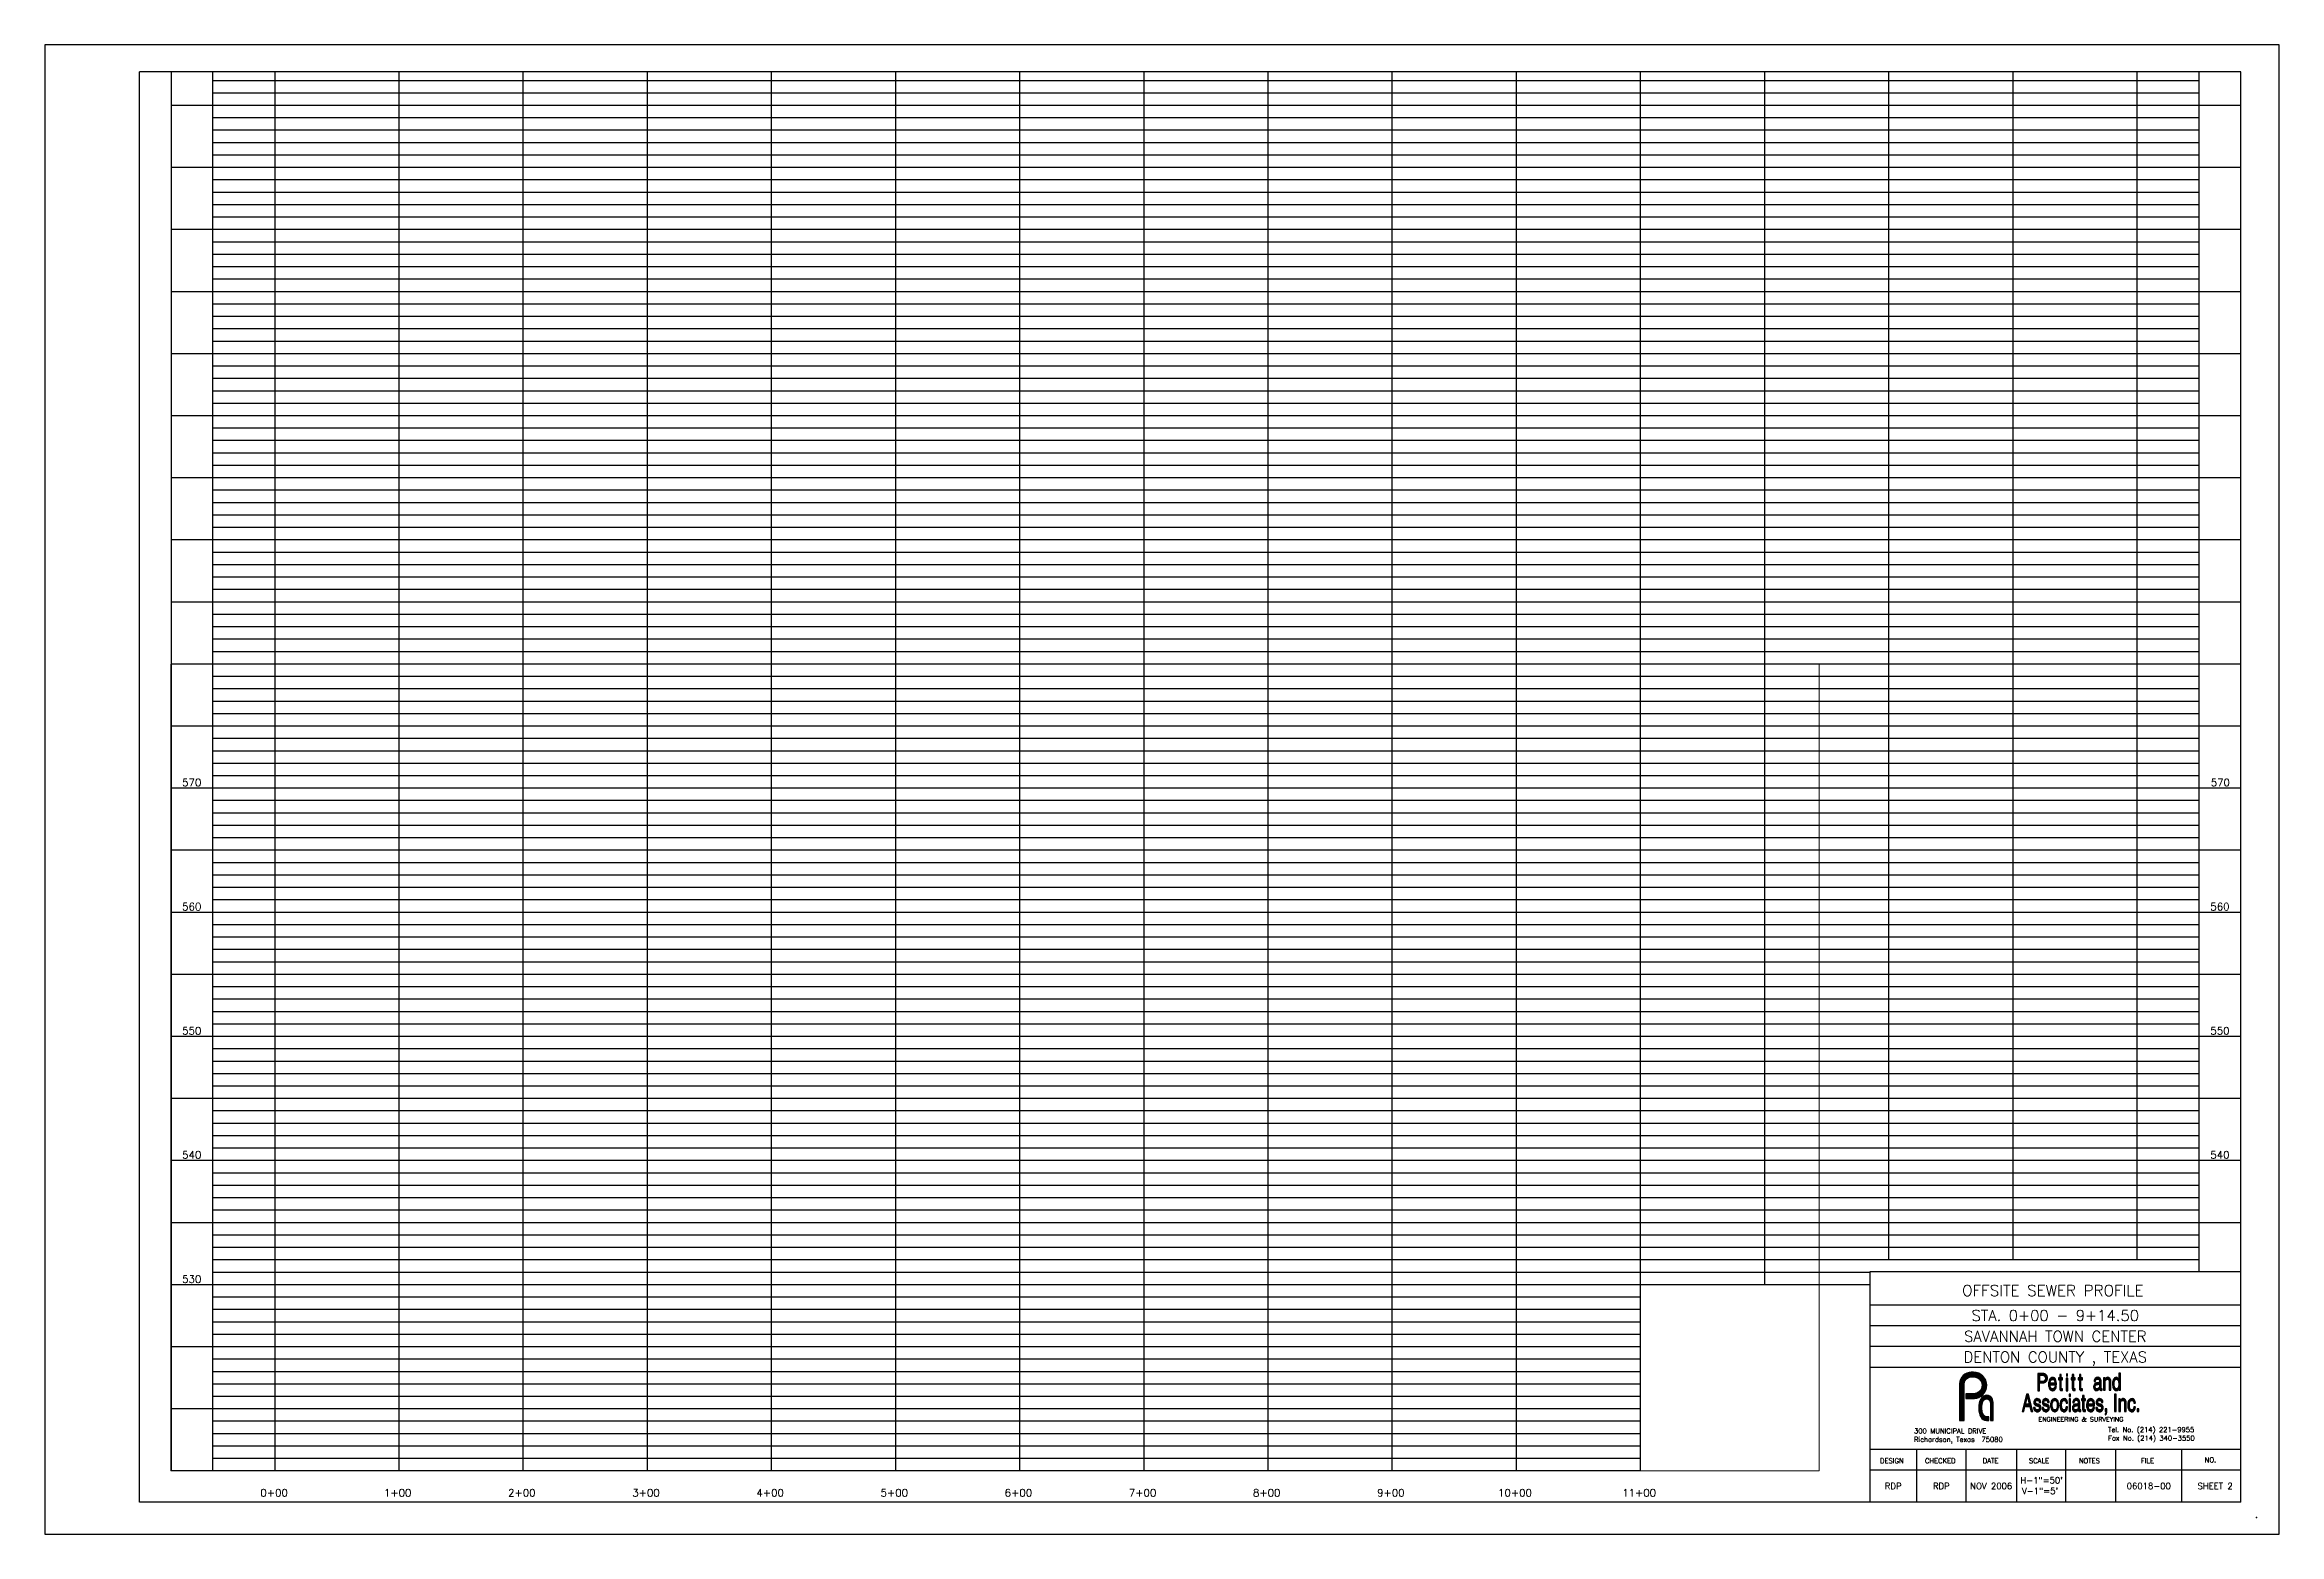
# Paper-space layout 'SEWER PLAN AND PROFILE' of a CAD drawing. Header units: feet, sheet in inches. Extents: x 48.5 to 84.5, y -1.3 to 22.7.
import ezdxf
from ezdxf.enums import TextEntityAlignment as Align

# ---------------------------------------------------------------- set-up
doc = ezdxf.new("R2010")
doc.units = ezdxf.units.FT
doc.header["$LTSCALE"] = 60
doc.header["$MEASUREMENT"] = 0
for name, color, linetype in [('63', 7, 'Continuous'), ('BDR', 1, 'Continuous'), ('GRID-1-B', 251, 'Continuous'), ('GRID-5-B', 7, 'Continuous'), ('grid-text', 6, 'Continuous'), ('LOGO-FILL', 7, 'Continuous'), ('LOGO-FILL2', 6, 'Continuous'), ('SCALE-PROF', 7, 'Continuous'), ('TITLE', 7, 'Continuous')]:
    doc.layers.add(name, color=color, linetype=linetype)
doc.layers.add('view', color=7, linetype='Continuous', plot=False)
doc.styles.add('C100', font='SIMPLEX.shx', dxfattribs={"width": 1.2, "height": 0.003937})
doc.styles.add('C80', font='SIMPLEX', dxfattribs={"width": 1.2, "height": 0.002067})
doc.styles.add('L80', font='simplex.shx', dxfattribs={"height": 3.2})
doc.styles.add('ROMANT', font='romant.shx')

psp = doc.layouts.new('SEWER PLAN AND PROFILE')

# ---------------------------------------------------------------- texts
at = {"layer": 'grid-text', "style": 'ROMANT'}
for s, p in [('570', (50.838, 10.725)), ('570', (83.519, 10.725)), ('560', (50.838, 8.725)), ('560', (83.513, 8.725)), ('550', (50.838, 6.725)), ('550', (83.513, 6.725)), ('540', (50.838, 4.725)), ('540', (83.513, 4.725)), ('530', (50.838, 2.725)), ('0+00', (52.165, -0.718)), ('1+00', (54.156, -0.718)), ('2+00', (56.156, -0.718)), ('3+00', (58.156, -0.718)), ('4+00', (60.156, -0.718)), ('5+00', (62.156, -0.718)), ('6+00', (64.156, -0.718)), ('7+00', (66.156, -0.718)), ('8+00', (68.156, -0.718)), ('9+00', (70.156, -0.718)), ('10+00', (72.156, -0.718)), ('11+00', (74.156, -0.718))]:
    psp.add_text(s, height=0.12, dxfattribs=at).set_placement(p, align=Align.CENTER)
at = {"layer": 'SCALE-PROF', "style": 'C100'}
for s, p in [('H-1"=50\'', (80.64, -0.458)), ('V-1"=5\'', (80.615, -0.628))]:
    psp.add_text(s, height=0.1, dxfattribs=at).set_placement(p, align=Align.MIDDLE_CENTER)
at = {"layer": 'TITLE'}
for s, height, style, p in [('OFFSITE SEWER PROFILE', 0.1785, 'ROMANT', (80.82, 2.511)), ('ENGINEERING & SURVEYING', 0.07438, 'ROMANT', (81.273, 0.488)), ('DESIGN', 0.08, 'C80', (78.227, -0.183)), ('CHECKED', 0.08, 'C80', (79.007, -0.183)), ('DATE', 0.08, 'C80', (79.818, -0.183)), ('SCALE', 0.08, 'C80', (80.599, -0.183)), ('NOTES', 0.08, 'C80', (81.41, -0.183)), ('FILE', 0.08, 'C80', (82.346, -0.183)), ('NO.', 0.08, 'C80', (83.361, -0.168))]:
    psp.add_text(s, height=height, dxfattribs=dict(at, style=style)).set_placement(p, align=Align.CENTER)
for s, height, style, p in [('STA. 0+00 - 9+14.50', 0.175, 'ROMANT', (80.86, 2.198)), ('SAVANNAH TOWN CENTER', 0.175, 'ROMANT', (80.86, 1.863)), ('DENTON COUNTY , TEXAS', 0.175, 'ROMANT', (80.86, 1.529)), ('RDP', 0.1, 'C100', (78.248, -0.55)), ('RDP', 0.1, 'C100', (79.024, -0.55)), ('NOV 2006', 0.1, 'C100', (79.828, -0.55)), ('06018-00', 0.1, 'C100', (82.366, -0.55)), ('SHEET 2', 0.1, 'C100', (83.435, -0.55))]:
    psp.add_text(s, height=height, dxfattribs=dict(at, style=style)).set_placement(p, align=Align.MIDDLE_CENTER)
at = {"layer": 'TITLE', "linetype": 'Continuous', "style": 'L80'}
for s, p in [('300 MUNICIPAL DRIVE', (78.584, 0.298)), ('Tel. No. (214) 221-9955', (81.711, 0.319)), ('Richardson, Texas  75080', (78.584, 0.161)), ('Fax No. (214) 340-3550', (81.711, 0.182))]:
    psp.add_text(s, height=0.08, rotation=360, dxfattribs=at).set_placement(p)

# ---------------------------------------------------------------- blocks, each defined once
blk = doc.blocks.new('*X13')
at = {"color": 0, "linetype": 'Continuous'}
for p, q in [((24.624, -1.52), (24.651, -1.52)), ((24.624, -1.527), (24.651, -1.527)), ((24.625, -1.506), (24.652, -1.506)), ((24.625, -1.513), (24.651, -1.513)), ((24.625, -1.534), (24.651, -1.534)), ((24.626, -1.5), (24.653, -1.5)), ((24.627, -1.493), (24.654, -1.493)), ((24.628, -1.486), (24.656, -1.486)), ((24.63, -1.479), (24.658, -1.479)), ((24.632, -1.472), (24.661, -1.472)), ((24.634, -1.465), (24.665, -1.465)), ((24.637, -1.458), (24.671, -1.458)), ((24.64, -1.451), (24.688, -1.451)), ((24.644, -1.445), (24.729, -1.445)), ((24.649, -1.438), (24.724, -1.438)), ((24.656, -1.431), (24.718, -1.431)), ((24.666, -1.424), (24.71, -1.424)), ((24.698, -1.451), (24.732, -1.451)), ((24.713, -1.458), (24.76, -1.458)), ((24.719, -1.465), (24.76, -1.465)), ((24.723, -1.472), (24.76, -1.472)), ((24.726, -1.479), (24.76, -1.479)), ((24.728, -1.486), (24.76, -1.486)), ((24.73, -1.493), (24.76, -1.493)), ((24.731, -1.5), (24.76, -1.5)), ((24.732, -1.506), (24.76, -1.506)), ((24.732, -1.513), (24.76, -1.513)), ((24.733, -1.52), (24.76, -1.52)), ((24.734, -1.348), (24.76, -1.348)), ((24.734, -1.355), (24.76, -1.355)), ((24.734, -1.362), (24.76, -1.362)), ((24.734, -1.369), (24.76, -1.369)), ((24.734, -1.376), (24.76, -1.376)), ((24.734, -1.383), (24.76, -1.383)), ((24.734, -1.39), (24.76, -1.39)), ((24.734, -1.396), (24.76, -1.396)), ((24.734, -1.403), (24.76, -1.403)), ((24.734, -1.41), (24.76, -1.41)), ((24.734, -1.417), (24.76, -1.417)), ((24.734, -1.424), (24.76, -1.424)), ((24.734, -1.431), (24.76, -1.431)), ((24.734, -1.438), (24.76, -1.438)), ((24.734, -1.445), (24.76, -1.445)), ((24.734, -1.451), (24.76, -1.451)), ((24.734, -1.527), (24.76, -1.527)), ((24.734, -1.534), (24.76, -1.534)), ((24.625, -1.541), (24.651, -1.541)), ((24.625, -1.548), (24.652, -1.548)), ((24.626, -1.555), (24.653, -1.555)), ((24.627, -1.561), (24.654, -1.561)), ((24.628, -1.568), (24.655, -1.568)), ((24.63, -1.575), (24.656, -1.575)), ((24.631, -1.582), (24.658, -1.582)), ((24.633, -1.589), (24.661, -1.589)), ((24.636, -1.596), (24.665, -1.596)), ((24.638, -1.603), (24.67, -1.603)), ((24.641, -1.61), (24.679, -1.61)), ((24.645, -1.616), (24.732, -1.616)), ((24.65, -1.623), (24.728, -1.623)), ((24.656, -1.63), (24.723, -1.63)), ((24.664, -1.637), (24.716, -1.637)), ((24.681, -1.644), (24.704, -1.644)), ((24.706, -1.61), (24.735, -1.61)), ((24.716, -1.603), (24.76, -1.603)), ((24.721, -1.596), (24.76, -1.596)), ((24.725, -1.589), (24.76, -1.589)), ((24.727, -1.582), (24.76, -1.582)), ((24.73, -1.575), (24.76, -1.575)), ((24.731, -1.568), (24.76, -1.568)), ((24.732, -1.561), (24.76, -1.561)), ((24.733, -1.548), (24.76, -1.548)), ((24.733, -1.555), (24.76, -1.555)), ((24.734, -1.541), (24.76, -1.541)), ((24.736, -1.61), (24.76, -1.61)), ((24.736, -1.616), (24.76, -1.616)), ((24.736, -1.623), (24.76, -1.623)), ((24.736, -1.63), (24.76, -1.63)), ((24.736, -1.637), (24.76, -1.637))]:
    blk.add_line(p, q, dxfattribs=at)
blk = doc.blocks.new('*X11')
at = {"color": 0, "linetype": 'Continuous'}
for p, q in [((24.309, -1.479), (24.334, -1.479)), ((24.309, -1.486), (24.332, -1.486)), ((24.31, -1.472), (24.335, -1.472)), ((24.311, -1.465), (24.338, -1.465)), ((24.313, -1.458), (24.342, -1.458)), ((24.315, -1.534), (24.396, -1.534)), ((24.316, -1.451), (24.351, -1.451)), ((24.319, -1.445), (24.42, -1.445)), ((24.322, -1.527), (24.428, -1.527)), ((24.324, -1.438), (24.415, -1.438)), ((24.331, -1.431), (24.408, -1.431)), ((24.332, -1.52), (24.428, -1.52)), ((24.342, -1.424), (24.397, -1.424)), ((24.359, -1.513), (24.428, -1.513)), ((24.386, -1.451), (24.423, -1.451)), ((24.394, -1.506), (24.428, -1.506)), ((24.395, -1.458), (24.425, -1.458)), ((24.399, -1.465), (24.426, -1.465)), ((24.4, -1.5), (24.428, -1.5)), ((24.401, -1.472), (24.427, -1.472)), ((24.401, -1.493), (24.428, -1.493)), ((24.402, -1.479), (24.428, -1.479)), ((24.402, -1.486), (24.428, -1.486)), ((24.403, -1.534), (24.428, -1.534)), ((24.301, -1.575), (24.327, -1.575)), ((24.301, -1.582), (24.327, -1.582)), ((24.301, -1.589), (24.328, -1.589)), ((24.302, -1.568), (24.328, -1.568)), ((24.302, -1.596), (24.329, -1.596)), ((24.303, -1.561), (24.33, -1.561)), ((24.303, -1.603), (24.332, -1.603)), ((24.305, -1.555), (24.335, -1.555)), ((24.305, -1.61), (24.339, -1.61)), ((24.307, -1.548), (24.344, -1.548)), ((24.308, -1.616), (24.399, -1.616)), ((24.311, -1.541), (24.37, -1.541)), ((24.312, -1.623), (24.394, -1.623)), ((24.316, -1.63), (24.387, -1.63)), ((24.323, -1.637), (24.379, -1.637)), ((24.338, -1.644), (24.363, -1.644)), ((24.375, -1.61), (24.429, -1.61)), ((24.384, -1.603), (24.428, -1.603)), ((24.391, -1.596), (24.428, -1.596)), ((24.396, -1.589), (24.428, -1.589)), ((24.399, -1.582), (24.428, -1.582)), ((24.402, -1.568), (24.428, -1.568)), ((24.402, -1.575), (24.428, -1.575)), ((24.403, -1.541), (24.428, -1.541)), ((24.403, -1.548), (24.428, -1.548)), ((24.403, -1.555), (24.428, -1.555)), ((24.403, -1.561), (24.428, -1.561)), ((24.405, -1.616), (24.445, -1.616)), ((24.406, -1.623), (24.445, -1.623)), ((24.408, -1.63), (24.445, -1.63)), ((24.412, -1.637), (24.445, -1.637))]:
    blk.add_line(p, q, dxfattribs=at)
blk = doc.blocks.new('*X21')
at = {"color": 0, "linetype": 'Continuous'}
for p, q in [((25.883, -1.431), (25.953, -1.431)), ((25.883, -1.438), (25.953, -1.438)), ((25.883, -1.445), (25.953, -1.445)), ((25.883, -1.451), (25.953, -1.451)), ((25.904, -1.369), (25.929, -1.369)), ((25.904, -1.376), (25.929, -1.376)), ((25.904, -1.383), (25.929, -1.383)), ((25.904, -1.39), (25.929, -1.39)), ((25.904, -1.396), (25.929, -1.396)), ((25.904, -1.403), (25.929, -1.403)), ((25.904, -1.41), (25.929, -1.41)), ((25.904, -1.417), (25.929, -1.417)), ((25.904, -1.424), (25.929, -1.424)), ((25.904, -1.458), (25.929, -1.458)), ((25.904, -1.465), (25.929, -1.465)), ((25.904, -1.472), (25.929, -1.472)), ((25.904, -1.479), (25.929, -1.479)), ((25.904, -1.486), (25.929, -1.486)), ((25.904, -1.493), (25.929, -1.493)), ((25.904, -1.5), (25.929, -1.5)), ((25.904, -1.506), (25.929, -1.506)), ((25.904, -1.513), (25.929, -1.513)), ((25.904, -1.52), (25.929, -1.52)), ((25.904, -1.527), (25.929, -1.527)), ((25.904, -1.534), (25.929, -1.534)), ((25.904, -1.541), (25.929, -1.541)), ((25.904, -1.548), (25.929, -1.548)), ((25.904, -1.555), (25.929, -1.555)), ((25.904, -1.561), (25.929, -1.561)), ((25.904, -1.568), (25.929, -1.568)), ((25.904, -1.575), (25.929, -1.575)), ((25.904, -1.582), (25.929, -1.582)), ((25.904, -1.589), (25.929, -1.589)), ((25.904, -1.596), (25.929, -1.596)), ((25.904, -1.603), (25.93, -1.603)), ((25.905, -1.61), (25.938, -1.61)), ((25.906, -1.616), (25.953, -1.616)), ((25.907, -1.623), (25.953, -1.623)), ((25.911, -1.63), (25.953, -1.63)), ((25.917, -1.637), (25.953, -1.637))]:
    blk.add_line(p, q, dxfattribs=at)
blk = doc.blocks.new('*X30')
at = {"color": 0, "linetype": 'Continuous'}
for p, q in [((24.87, -1.115), (25.008, -1.115)), ((24.87, -1.121), (25.009, -1.121)), ((24.87, -1.128), (25.009, -1.128)), ((24.87, -1.135), (24.898, -1.135)), ((24.871, -1.101), (24.898, -1.101)), ((24.871, -1.108), (25.008, -1.108)), ((24.871, -1.142), (24.898, -1.142)), ((24.871, -1.149), (24.899, -1.149)), ((24.872, -1.094), (24.898, -1.094)), ((24.873, -1.087), (24.899, -1.087)), ((24.874, -1.08), (24.901, -1.08)), ((24.876, -1.073), (24.903, -1.073)), ((24.878, -1.066), (24.906, -1.066)), ((24.879, -1.06), (24.909, -1.06)), ((24.882, -1.053), (24.914, -1.053)), ((24.886, -1.046), (24.921, -1.046)), ((24.889, -1.039), (24.991, -1.039)), ((24.894, -1.032), (24.987, -1.032)), ((24.899, -1.025), (24.983, -1.025)), ((24.908, -1.018), (24.976, -1.018)), ((24.92, -1.011), (24.965, -1.011)), ((24.961, -1.046), (24.994, -1.046)), ((24.968, -1.053), (24.997, -1.053)), ((24.973, -1.06), (25, -1.06)), ((24.976, -1.066), (25.001, -1.066)), ((24.978, -1.073), (25.003, -1.073)), ((24.979, -1.08), (25.005, -1.08)), ((24.981, -1.087), (25.006, -1.087)), ((24.982, -1.094), (25.007, -1.094)), ((24.982, -1.101), (25.008, -1.101)), ((24.872, -1.156), (24.9, -1.156)), ((24.873, -1.163), (24.901, -1.163)), ((24.875, -1.17), (24.903, -1.17)), ((24.877, -1.176), (24.906, -1.176)), ((24.879, -1.183), (24.909, -1.183)), ((24.881, -1.19), (24.914, -1.19)), ((24.885, -1.197), (24.924, -1.197)), ((24.889, -1.204), (24.991, -1.204)), ((24.894, -1.211), (24.986, -1.211)), ((24.9, -1.218), (24.98, -1.218)), ((24.909, -1.225), (24.972, -1.225)), ((24.958, -1.197), (24.995, -1.197)), ((24.966, -1.19), (24.998, -1.19)), ((24.972, -1.183), (25.001, -1.183)), ((24.976, -1.176), (25.003, -1.176)), ((24.979, -1.17), (25.005, -1.17)), ((24.98, -1.163), (25.006, -1.163))]:
    blk.add_line(p, q, dxfattribs=at)
blk = doc.blocks.new('*X29')
at = {"color": 0, "linetype": 'Continuous'}
for p, q in [((24.504, -0.936), (24.53, -0.936)), ((24.504, -0.943), (24.53, -0.943)), ((24.504, -0.95), (24.53, -0.95)), ((24.504, -0.956), (24.53, -0.956)), ((24.504, -0.963), (24.53, -0.963)), ((24.504, -0.97), (24.53, -0.97)), ((24.504, -1.018), (24.53, -1.018)), ((24.504, -1.025), (24.53, -1.025)), ((24.504, -1.032), (24.53, -1.032)), ((24.504, -1.039), (24.53, -1.039)), ((24.504, -1.046), (24.53, -1.046)), ((24.504, -1.053), (24.53, -1.053)), ((24.504, -1.06), (24.53, -1.06)), ((24.504, -1.066), (24.53, -1.066)), ((24.504, -1.073), (24.53, -1.073)), ((24.504, -1.08), (24.53, -1.08)), ((24.504, -1.087), (24.53, -1.087)), ((24.504, -1.094), (24.53, -1.094)), ((24.504, -1.101), (24.53, -1.101)), ((24.504, -1.108), (24.53, -1.108)), ((24.504, -1.115), (24.53, -1.115)), ((24.504, -1.121), (24.53, -1.121)), ((24.504, -1.128), (24.53, -1.128)), ((24.504, -1.135), (24.53, -1.135)), ((24.504, -1.142), (24.53, -1.142)), ((24.504, -1.149), (24.53, -1.149)), ((24.504, -1.156), (24.53, -1.156)), ((24.504, -1.163), (24.53, -1.163)), ((24.504, -1.17), (24.53, -1.17)), ((24.504, -1.176), (24.53, -1.176)), ((24.504, -1.183), (24.53, -1.183)), ((24.504, -1.19), (24.53, -1.19)), ((24.504, -1.197), (24.53, -1.197)), ((24.504, -1.204), (24.53, -1.204)), ((24.504, -1.211), (24.53, -1.211)), ((24.504, -1.218), (24.53, -1.218)), ((24.504, -1.225), (24.53, -1.225))]:
    blk.add_line(p, q, dxfattribs=at)
blk = doc.blocks.new('*X12')
at = {"color": 0, "linetype": 'Continuous'}
for p, q in [((24.471, -1.431), (24.495, -1.431)), ((24.471, -1.438), (24.495, -1.438)), ((24.471, -1.445), (24.495, -1.445)), ((24.471, -1.451), (24.495, -1.451)), ((24.471, -1.458), (24.517, -1.458)), ((24.471, -1.465), (24.511, -1.465)), ((24.471, -1.472), (24.506, -1.472)), ((24.471, -1.479), (24.504, -1.479)), ((24.471, -1.486), (24.501, -1.486)), ((24.471, -1.493), (24.5, -1.493)), ((24.471, -1.5), (24.499, -1.5)), ((24.471, -1.506), (24.498, -1.506)), ((24.471, -1.513), (24.497, -1.513)), ((24.471, -1.52), (24.497, -1.52)), ((24.471, -1.527), (24.497, -1.527)), ((24.471, -1.534), (24.497, -1.534)), ((24.498, -1.451), (24.589, -1.451)), ((24.502, -1.445), (24.586, -1.445)), ((24.507, -1.438), (24.581, -1.438)), ((24.513, -1.431), (24.576, -1.431)), ((24.522, -1.424), (24.567, -1.424)), ((24.559, -1.458), (24.591, -1.458)), ((24.563, -1.465), (24.593, -1.465)), ((24.566, -1.472), (24.594, -1.472)), ((24.567, -1.479), (24.595, -1.479)), ((24.569, -1.486), (24.595, -1.486)), ((24.569, -1.493), (24.596, -1.493)), ((24.57, -1.5), (24.596, -1.5)), ((24.57, -1.506), (24.596, -1.506)), ((24.57, -1.513), (24.596, -1.513)), ((24.57, -1.52), (24.596, -1.52)), ((24.57, -1.527), (24.596, -1.527)), ((24.57, -1.534), (24.596, -1.534)), ((24.471, -1.541), (24.497, -1.541)), ((24.471, -1.548), (24.497, -1.548)), ((24.471, -1.555), (24.497, -1.555)), ((24.471, -1.561), (24.497, -1.561)), ((24.471, -1.568), (24.497, -1.568)), ((24.471, -1.575), (24.497, -1.575)), ((24.471, -1.582), (24.497, -1.582)), ((24.471, -1.589), (24.497, -1.589)), ((24.471, -1.596), (24.497, -1.596)), ((24.471, -1.603), (24.497, -1.603)), ((24.471, -1.61), (24.497, -1.61)), ((24.471, -1.616), (24.497, -1.616)), ((24.471, -1.623), (24.497, -1.623)), ((24.471, -1.63), (24.497, -1.63)), ((24.471, -1.637), (24.497, -1.637)), ((24.57, -1.541), (24.596, -1.541)), ((24.57, -1.548), (24.596, -1.548)), ((24.57, -1.555), (24.596, -1.555)), ((24.57, -1.561), (24.596, -1.561)), ((24.57, -1.568), (24.596, -1.568)), ((24.57, -1.575), (24.596, -1.575)), ((24.57, -1.582), (24.596, -1.582)), ((24.57, -1.589), (24.596, -1.589)), ((24.57, -1.596), (24.596, -1.596)), ((24.57, -1.603), (24.596, -1.603)), ((24.57, -1.61), (24.596, -1.61)), ((24.57, -1.616), (24.596, -1.616)), ((24.57, -1.623), (24.596, -1.623)), ((24.57, -1.63), (24.596, -1.63)), ((24.57, -1.637), (24.596, -1.637))]:
    blk.add_line(p, q, dxfattribs=at)
blk = doc.blocks.new('*X31')
at = {"color": 0}
for p, q in [((35.393, 4.581), (35.509, 4.581)), ((35.393, 4.575), (35.521, 4.575)), ((35.393, 4.569), (35.53, 4.569)), ((35.393, 4.562), (35.536, 4.562)), ((35.393, 4.556), (35.421, 4.556)), ((35.393, 4.55), (35.421, 4.55)), ((35.393, 4.544), (35.421, 4.544)), ((35.393, 4.537), (35.421, 4.537)), ((35.393, 4.531), (35.421, 4.531)), ((35.393, 4.525), (35.421, 4.525)), ((35.393, 4.519), (35.421, 4.519)), ((35.393, 4.512), (35.421, 4.512)), ((35.393, 4.506), (35.421, 4.506)), ((35.393, 4.5), (35.421, 4.5)), ((35.393, 4.494), (35.421, 4.494)), ((35.393, 4.487), (35.421, 4.487)), ((35.393, 4.481), (35.421, 4.481)), ((35.393, 4.475), (35.421, 4.475)), ((35.393, 4.469), (35.421, 4.469)), ((35.393, 4.462), (35.421, 4.462)), ((35.393, 4.456), (35.54, 4.456)), ((35.393, 4.45), (35.535, 4.45)), ((35.393, 4.444), (35.527, 4.444)), ((35.393, 4.438), (35.518, 4.438)), ((35.393, 4.431), (35.504, 4.431)), ((35.393, 4.425), (35.421, 4.425)), ((35.393, 4.419), (35.421, 4.419)), ((35.393, 4.412), (35.421, 4.412)), ((35.393, 4.406), (35.421, 4.406)), ((35.393, 4.4), (35.421, 4.4)), ((35.393, 4.394), (35.421, 4.394)), ((35.393, 4.387), (35.421, 4.387)), ((35.393, 4.381), (35.421, 4.381)), ((35.393, 4.375), (35.421, 4.375)), ((35.393, 4.369), (35.421, 4.369)), ((35.393, 4.362), (35.421, 4.362)), ((35.393, 4.356), (35.421, 4.356)), ((35.393, 4.35), (35.421, 4.35)), ((35.393, 4.344), (35.421, 4.344)), ((35.393, 4.337), (35.421, 4.337)), ((35.393, 4.331), (35.421, 4.331)), ((35.393, 4.325), (35.421, 4.325)), ((35.393, 4.319), (35.421, 4.319)), ((35.393, 4.312), (35.421, 4.312)), ((35.393, 4.306), (35.421, 4.306)), ((35.393, 4.3), (35.421, 4.3)), ((35.393, 4.294), (35.421, 4.294)), ((35.488, 4.556), (35.542, 4.556)), ((35.501, 4.462), (35.545, 4.462)), ((35.504, 4.55), (35.546, 4.55)), ((35.511, 4.469), (35.549, 4.469)), ((35.513, 4.544), (35.55, 4.544)), ((35.517, 4.475), (35.552, 4.475)), ((35.518, 4.537), (35.553, 4.537)), ((35.521, 4.481), (35.554, 4.481)), ((35.522, 4.531), (35.555, 4.531)), ((35.525, 4.525), (35.557, 4.525)), ((35.525, 4.487), (35.556, 4.487)), ((35.527, 4.519), (35.558, 4.519)), ((35.527, 4.494), (35.558, 4.494)), ((35.528, 4.512), (35.558, 4.512)), ((35.528, 4.5), (35.558, 4.5)), ((35.529, 4.506), (35.559, 4.506))]:
    blk.add_line(p, q, dxfattribs=at)
blk = doc.blocks.new('*X15')
at = {"color": 0, "linetype": 'Continuous'}
for p, q in [((25.066, -1.486), (25.092, -1.486)), ((25.067, -1.479), (25.092, -1.479)), ((25.067, -1.493), (25.094, -1.493)), ((25.068, -1.472), (25.092, -1.472)), ((25.068, -1.5), (25.1, -1.5)), ((25.069, -1.465), (25.095, -1.465)), ((25.069, -1.506), (25.115, -1.506)), ((25.071, -1.458), (25.098, -1.458)), ((25.072, -1.513), (25.133, -1.513)), ((25.073, -1.451), (25.109, -1.451)), ((25.075, -1.52), (25.152, -1.52)), ((25.076, -1.445), (25.172, -1.445)), ((25.081, -1.438), (25.168, -1.438)), ((25.081, -1.527), (25.165, -1.527)), ((25.088, -1.431), (25.161, -1.431)), ((25.091, -1.534), (25.173, -1.534)), ((25.099, -1.424), (25.15, -1.424)), ((25.137, -1.451), (25.176, -1.451)), ((25.148, -1.458), (25.178, -1.458)), ((25.154, -1.465), (25.18, -1.465)), ((25.156, -1.472), (25.182, -1.472)), ((25.157, -1.479), (25.183, -1.479)), ((25.062, -1.575), (25.087, -1.575)), ((25.062, -1.582), (25.088, -1.582)), ((25.063, -1.589), (25.09, -1.589)), ((25.064, -1.596), (25.093, -1.596)), ((25.066, -1.603), (25.098, -1.603)), ((25.069, -1.61), (25.107, -1.61)), ((25.072, -1.616), (25.177, -1.616)), ((25.077, -1.623), (25.172, -1.623)), ((25.082, -1.63), (25.166, -1.63)), ((25.092, -1.637), (25.158, -1.637)), ((25.109, -1.541), (25.179, -1.541)), ((25.111, -1.644), (25.141, -1.644)), ((25.13, -1.548), (25.183, -1.548)), ((25.144, -1.61), (25.18, -1.61)), ((25.146, -1.555), (25.185, -1.555)), ((25.154, -1.603), (25.183, -1.603)), ((25.156, -1.561), (25.186, -1.561)), ((25.158, -1.596), (25.185, -1.596)), ((25.16, -1.568), (25.187, -1.568)), ((25.16, -1.589), (25.186, -1.589)), ((25.161, -1.575), (25.187, -1.575)), ((25.161, -1.582), (25.187, -1.582))]:
    blk.add_line(p, q, dxfattribs=at)
blk = doc.blocks.new('*X14')
at = {"color": 0, "linetype": 'Continuous'}
for p, q in [((24.89, -1.534), (25.022, -1.534)), ((24.892, -1.527), (25.02, -1.527)), ((24.894, -1.52), (25.018, -1.52)), ((24.896, -1.513), (24.923, -1.513)), ((24.897, -1.506), (24.925, -1.506)), ((24.899, -1.5), (24.926, -1.5)), ((24.901, -1.493), (24.928, -1.493)), ((24.903, -1.486), (24.93, -1.486)), ((24.905, -1.479), (24.932, -1.479)), ((24.907, -1.472), (24.934, -1.472)), ((24.909, -1.465), (24.935, -1.465)), ((24.91, -1.458), (24.937, -1.458)), ((24.912, -1.451), (24.939, -1.451)), ((24.914, -1.445), (24.941, -1.445)), ((24.916, -1.438), (24.943, -1.438)), ((24.918, -1.431), (24.944, -1.431)), ((24.92, -1.424), (24.946, -1.424)), ((24.921, -1.417), (24.948, -1.417)), ((24.923, -1.41), (24.95, -1.41)), ((24.925, -1.403), (24.951, -1.403)), ((24.927, -1.396), (24.953, -1.396)), ((24.929, -1.39), (24.955, -1.39)), ((24.931, -1.383), (24.983, -1.383)), ((24.933, -1.376), (24.981, -1.376)), ((24.934, -1.369), (24.979, -1.369)), ((24.936, -1.362), (24.977, -1.362)), ((24.938, -1.355), (24.976, -1.355)), ((24.94, -1.348), (24.974, -1.348)), ((24.956, -1.39), (24.984, -1.39)), ((24.958, -1.396), (24.986, -1.396)), ((24.959, -1.403), (24.988, -1.403)), ((24.961, -1.41), (24.99, -1.41)), ((24.962, -1.417), (24.992, -1.417)), ((24.964, -1.424), (24.993, -1.424)), ((24.966, -1.431), (24.995, -1.431)), ((24.967, -1.438), (24.997, -1.438)), ((24.969, -1.445), (24.999, -1.445)), ((24.971, -1.451), (25, -1.451)), ((24.972, -1.458), (25.002, -1.458)), ((24.974, -1.465), (25.004, -1.465)), ((24.976, -1.472), (25.006, -1.472)), ((24.977, -1.479), (25.007, -1.479)), ((24.979, -1.486), (25.009, -1.486)), ((24.981, -1.493), (25.011, -1.493)), ((24.982, -1.5), (25.013, -1.5)), ((24.984, -1.506), (25.014, -1.506)), ((24.985, -1.513), (25.016, -1.513)), ((24.862, -1.637), (24.891, -1.637)), ((24.864, -1.63), (24.893, -1.63)), ((24.866, -1.623), (24.895, -1.623)), ((24.868, -1.616), (24.896, -1.616)), ((24.87, -1.61), (24.898, -1.61)), ((24.872, -1.603), (24.9, -1.603)), ((24.873, -1.596), (24.902, -1.596)), ((24.875, -1.589), (24.904, -1.589)), ((24.877, -1.582), (24.905, -1.582)), ((24.879, -1.575), (24.907, -1.575)), ((24.881, -1.568), (24.909, -1.568)), ((24.883, -1.561), (24.911, -1.561)), ((24.884, -1.555), (24.913, -1.555)), ((24.886, -1.548), (25.025, -1.548)), ((24.888, -1.541), (25.023, -1.541)), ((24.998, -1.555), (25.027, -1.555)), ((24.999, -1.561), (25.029, -1.561)), ((25.001, -1.568), (25.03, -1.568)), ((25.003, -1.575), (25.032, -1.575)), ((25.004, -1.582), (25.034, -1.582)), ((25.006, -1.589), (25.036, -1.589)), ((25.007, -1.596), (25.037, -1.596)), ((25.009, -1.603), (25.039, -1.603)), ((25.011, -1.61), (25.041, -1.61)), ((25.012, -1.616), (25.043, -1.616)), ((25.014, -1.623), (25.044, -1.623)), ((25.015, -1.63), (25.046, -1.63)), ((25.017, -1.637), (25.048, -1.637))]:
    blk.add_line(p, q, dxfattribs=at)
blk = doc.blocks.new('*X23')
at = {"color": 0, "linetype": 'Continuous'}
for p, q in [((26.136, -1.486), (26.162, -1.486)), ((26.137, -1.479), (26.162, -1.479)), ((26.137, -1.493), (26.164, -1.493)), ((26.137, -1.5), (26.17, -1.5)), ((26.138, -1.472), (26.162, -1.472)), ((26.139, -1.465), (26.164, -1.465)), ((26.139, -1.506), (26.185, -1.506)), ((26.141, -1.458), (26.168, -1.458)), ((26.142, -1.513), (26.203, -1.513)), ((26.143, -1.451), (26.179, -1.451)), ((26.145, -1.52), (26.221, -1.52)), ((26.146, -1.445), (26.242, -1.445)), ((26.151, -1.438), (26.237, -1.438)), ((26.151, -1.527), (26.235, -1.527)), ((26.158, -1.431), (26.231, -1.431)), ((26.161, -1.534), (26.243, -1.534)), ((26.169, -1.424), (26.22, -1.424)), ((26.207, -1.451), (26.246, -1.451)), ((26.218, -1.458), (26.248, -1.458)), ((26.223, -1.465), (26.25, -1.465)), ((26.226, -1.472), (26.252, -1.472)), ((26.227, -1.479), (26.253, -1.479)), ((26.132, -1.575), (26.157, -1.575)), ((26.132, -1.582), (26.158, -1.582)), ((26.133, -1.589), (26.159, -1.589)), ((26.134, -1.596), (26.163, -1.596)), ((26.136, -1.603), (26.167, -1.603)), ((26.138, -1.61), (26.177, -1.61)), ((26.141, -1.616), (26.247, -1.616)), ((26.146, -1.623), (26.242, -1.623)), ((26.152, -1.63), (26.236, -1.63)), ((26.161, -1.637), (26.227, -1.637)), ((26.179, -1.541), (26.249, -1.541)), ((26.181, -1.644), (26.21, -1.644)), ((26.199, -1.548), (26.253, -1.548)), ((26.214, -1.61), (26.25, -1.61)), ((26.216, -1.555), (26.255, -1.555)), ((26.223, -1.603), (26.253, -1.603)), ((26.225, -1.561), (26.256, -1.561)), ((26.228, -1.596), (26.255, -1.596)), ((26.23, -1.568), (26.257, -1.568)), ((26.23, -1.589), (26.256, -1.589)), ((26.231, -1.575), (26.257, -1.575)), ((26.231, -1.582), (26.256, -1.582))]:
    blk.add_line(p, q, dxfattribs=at)
blk = doc.blocks.new('*X16')
at = {"color": 0, "linetype": 'Continuous'}
for p, q in [((25.213, -1.479), (25.237, -1.479)), ((25.213, -1.486), (25.238, -1.486)), ((25.213, -1.493), (25.24, -1.493)), ((25.214, -1.472), (25.238, -1.472)), ((25.214, -1.5), (25.245, -1.5)), ((25.215, -1.465), (25.24, -1.465)), ((25.215, -1.506), (25.261, -1.506)), ((25.217, -1.458), (25.244, -1.458)), ((25.218, -1.513), (25.279, -1.513)), ((25.219, -1.451), (25.256, -1.451)), ((25.221, -1.52), (25.297, -1.52)), ((25.222, -1.445), (25.318, -1.445)), ((25.227, -1.527), (25.311, -1.527)), ((25.228, -1.438), (25.314, -1.438)), ((25.234, -1.431), (25.306, -1.431)), ((25.237, -1.534), (25.319, -1.534)), ((25.246, -1.424), (25.296, -1.424)), ((25.283, -1.451), (25.321, -1.451)), ((25.294, -1.458), (25.324, -1.458)), ((25.299, -1.465), (25.326, -1.465)), ((25.302, -1.472), (25.327, -1.472)), ((25.303, -1.479), (25.328, -1.479)), ((25.208, -1.575), (25.233, -1.575)), ((25.208, -1.582), (25.233, -1.582)), ((25.209, -1.589), (25.235, -1.589)), ((25.21, -1.596), (25.238, -1.596)), ((25.212, -1.603), (25.243, -1.603)), ((25.215, -1.61), (25.253, -1.61)), ((25.217, -1.616), (25.323, -1.616)), ((25.222, -1.623), (25.318, -1.623)), ((25.228, -1.63), (25.312, -1.63)), ((25.237, -1.637), (25.303, -1.637)), ((25.254, -1.541), (25.324, -1.541)), ((25.257, -1.644), (25.286, -1.644)), ((25.275, -1.548), (25.328, -1.548)), ((25.29, -1.61), (25.326, -1.61)), ((25.292, -1.555), (25.331, -1.555)), ((25.299, -1.603), (25.329, -1.603)), ((25.301, -1.561), (25.332, -1.561)), ((25.304, -1.596), (25.33, -1.596)), ((25.306, -1.568), (25.332, -1.568)), ((25.306, -1.589), (25.331, -1.589)), ((25.307, -1.575), (25.333, -1.575)), ((25.307, -1.582), (25.332, -1.582))]:
    blk.add_line(p, q, dxfattribs=at)
blk = doc.blocks.new('*X17')
at = {"color": 0, "linetype": 'Continuous'}
for p, q in [((25.354, -1.513), (25.382, -1.513)), ((25.354, -1.52), (25.381, -1.52)), ((25.354, -1.527), (25.381, -1.527)), ((25.354, -1.534), (25.38, -1.534)), ((25.355, -1.506), (25.382, -1.506)), ((25.356, -1.5), (25.383, -1.5)), ((25.358, -1.493), (25.385, -1.493)), ((25.359, -1.486), (25.387, -1.486)), ((25.361, -1.479), (25.389, -1.479)), ((25.363, -1.472), (25.393, -1.472)), ((25.366, -1.465), (25.397, -1.465)), ((25.369, -1.458), (25.402, -1.458)), ((25.373, -1.451), (25.477, -1.451)), ((25.377, -1.445), (25.473, -1.445)), ((25.383, -1.438), (25.467, -1.438)), ((25.39, -1.431), (25.46, -1.431)), ((25.402, -1.424), (25.448, -1.424)), ((25.448, -1.458), (25.481, -1.458)), ((25.453, -1.465), (25.484, -1.465)), ((25.457, -1.472), (25.486, -1.472)), ((25.461, -1.479), (25.488, -1.479)), ((25.463, -1.486), (25.49, -1.486)), ((25.465, -1.493), (25.492, -1.493)), ((25.466, -1.5), (25.493, -1.5)), ((25.467, -1.506), (25.494, -1.506)), ((25.468, -1.513), (25.495, -1.513)), ((25.469, -1.52), (25.495, -1.52)), ((25.469, -1.527), (25.495, -1.527)), ((25.469, -1.534), (25.495, -1.534)), ((25.354, -1.541), (25.381, -1.541)), ((25.354, -1.548), (25.382, -1.548)), ((25.355, -1.555), (25.382, -1.555)), ((25.356, -1.561), (25.383, -1.561)), ((25.357, -1.568), (25.384, -1.568)), ((25.359, -1.575), (25.386, -1.575)), ((25.361, -1.582), (25.389, -1.582)), ((25.362, -1.589), (25.392, -1.589)), ((25.365, -1.596), (25.396, -1.596)), ((25.368, -1.603), (25.401, -1.603)), ((25.371, -1.61), (25.41, -1.61)), ((25.376, -1.616), (25.474, -1.616)), ((25.381, -1.623), (25.469, -1.623)), ((25.388, -1.63), (25.462, -1.63)), ((25.398, -1.637), (25.452, -1.637)), ((25.419, -1.644), (25.431, -1.644)), ((25.44, -1.61), (25.479, -1.61)), ((25.449, -1.603), (25.482, -1.603)), ((25.454, -1.596), (25.484, -1.596)), ((25.458, -1.589), (25.487, -1.589)), ((25.461, -1.582), (25.489, -1.582)), ((25.464, -1.575), (25.49, -1.575)), ((25.466, -1.568), (25.492, -1.568)), ((25.467, -1.561), (25.493, -1.561)), ((25.468, -1.548), (25.495, -1.548)), ((25.468, -1.555), (25.494, -1.555)), ((25.469, -1.541), (25.495, -1.541))]:
    blk.add_line(p, q, dxfattribs=at)
blk = doc.blocks.new('*X18')
at = {"color": 0, "linetype": 'Continuous'}
for p, q in [((25.514, -1.534), (25.542, -1.534)), ((25.515, -1.52), (25.543, -1.52)), ((25.515, -1.527), (25.543, -1.527)), ((25.516, -1.506), (25.544, -1.506)), ((25.516, -1.513), (25.543, -1.513)), ((25.517, -1.5), (25.545, -1.5)), ((25.518, -1.493), (25.546, -1.493)), ((25.52, -1.486), (25.548, -1.486)), ((25.522, -1.479), (25.55, -1.479)), ((25.524, -1.472), (25.553, -1.472)), ((25.527, -1.465), (25.557, -1.465)), ((25.53, -1.458), (25.563, -1.458)), ((25.533, -1.451), (25.635, -1.451)), ((25.538, -1.445), (25.631, -1.445)), ((25.543, -1.438), (25.626, -1.438)), ((25.551, -1.431), (25.62, -1.431)), ((25.563, -1.424), (25.61, -1.424)), ((25.605, -1.458), (25.638, -1.458)), ((25.611, -1.465), (25.64, -1.465)), ((25.614, -1.472), (25.642, -1.472)), ((25.617, -1.479), (25.643, -1.479)), ((25.618, -1.486), (25.644, -1.486)), ((25.62, -1.493), (25.645, -1.493)), ((25.514, -1.541), (25.542, -1.541)), ((25.515, -1.548), (25.543, -1.548)), ((25.515, -1.555), (25.543, -1.555)), ((25.516, -1.561), (25.544, -1.561)), ((25.517, -1.568), (25.545, -1.568)), ((25.518, -1.575), (25.547, -1.575)), ((25.52, -1.582), (25.548, -1.582)), ((25.522, -1.589), (25.551, -1.589)), ((25.524, -1.596), (25.555, -1.596)), ((25.527, -1.603), (25.56, -1.603)), ((25.53, -1.61), (25.569, -1.61)), ((25.534, -1.616), (25.63, -1.616)), ((25.539, -1.623), (25.625, -1.623)), ((25.545, -1.63), (25.62, -1.63)), ((25.554, -1.637), (25.612, -1.637)), ((25.571, -1.644), (25.595, -1.644)), ((25.596, -1.61), (25.633, -1.61)), ((25.604, -1.603), (25.636, -1.603)), ((25.61, -1.596), (25.639, -1.596)), ((25.613, -1.589), (25.641, -1.589)), ((25.616, -1.582), (25.643, -1.582)), ((25.618, -1.575), (25.644, -1.575)), ((25.619, -1.568), (25.645, -1.568))]:
    blk.add_line(p, q, dxfattribs=at)
blk = doc.blocks.new('*X19')
at = {"color": 0, "linetype": 'Continuous'}
for p, q in [((25.671, -1.348), (25.696, -1.348)), ((25.671, -1.355), (25.696, -1.355)), ((25.671, -1.362), (25.696, -1.362)), ((25.671, -1.369), (25.696, -1.369)), ((25.671, -1.376), (25.696, -1.376)), ((25.671, -1.383), (25.696, -1.383)), ((25.671, -1.431), (25.696, -1.431)), ((25.671, -1.438), (25.696, -1.438)), ((25.671, -1.445), (25.696, -1.445)), ((25.671, -1.451), (25.696, -1.451)), ((25.671, -1.458), (25.696, -1.458)), ((25.671, -1.465), (25.696, -1.465)), ((25.671, -1.472), (25.696, -1.472)), ((25.671, -1.479), (25.696, -1.479)), ((25.671, -1.486), (25.696, -1.486)), ((25.671, -1.493), (25.696, -1.493)), ((25.671, -1.5), (25.696, -1.5)), ((25.671, -1.506), (25.696, -1.506)), ((25.671, -1.513), (25.696, -1.513)), ((25.671, -1.52), (25.696, -1.52)), ((25.671, -1.527), (25.696, -1.527)), ((25.671, -1.534), (25.696, -1.534)), ((25.671, -1.541), (25.696, -1.541)), ((25.671, -1.548), (25.696, -1.548)), ((25.671, -1.555), (25.696, -1.555)), ((25.671, -1.561), (25.696, -1.561)), ((25.671, -1.568), (25.696, -1.568)), ((25.671, -1.575), (25.696, -1.575)), ((25.671, -1.582), (25.696, -1.582)), ((25.671, -1.589), (25.696, -1.589)), ((25.671, -1.596), (25.696, -1.596)), ((25.671, -1.603), (25.696, -1.603)), ((25.671, -1.61), (25.696, -1.61)), ((25.671, -1.616), (25.696, -1.616)), ((25.671, -1.623), (25.696, -1.623)), ((25.671, -1.63), (25.696, -1.63)), ((25.671, -1.637), (25.696, -1.637))]:
    blk.add_line(p, q, dxfattribs=at)
blk = doc.blocks.new('*X20')
at = {"color": 0, "linetype": 'Continuous'}
for p, q in [((25.735, -1.479), (25.76, -1.479)), ((25.735, -1.486), (25.759, -1.486)), ((25.736, -1.472), (25.762, -1.472)), ((25.738, -1.465), (25.764, -1.465)), ((25.739, -1.458), (25.768, -1.458)), ((25.742, -1.451), (25.777, -1.451)), ((25.742, -1.534), (25.822, -1.534)), ((25.745, -1.445), (25.846, -1.445)), ((25.748, -1.527), (25.854, -1.527)), ((25.75, -1.438), (25.842, -1.438)), ((25.758, -1.431), (25.835, -1.431)), ((25.758, -1.52), (25.854, -1.52)), ((25.769, -1.424), (25.824, -1.424)), ((25.785, -1.513), (25.854, -1.513)), ((25.813, -1.451), (25.849, -1.451)), ((25.821, -1.506), (25.854, -1.506)), ((25.822, -1.458), (25.851, -1.458)), ((25.826, -1.465), (25.853, -1.465)), ((25.826, -1.5), (25.854, -1.5)), ((25.828, -1.472), (25.853, -1.472)), ((25.828, -1.479), (25.854, -1.479)), ((25.828, -1.493), (25.854, -1.493)), ((25.829, -1.486), (25.854, -1.486)), ((25.829, -1.534), (25.854, -1.534)), ((25.727, -1.575), (25.753, -1.575)), ((25.727, -1.582), (25.754, -1.582)), ((25.728, -1.568), (25.754, -1.568)), ((25.728, -1.589), (25.754, -1.589)), ((25.728, -1.596), (25.756, -1.596)), ((25.73, -1.561), (25.757, -1.561)), ((25.73, -1.603), (25.759, -1.603)), ((25.731, -1.555), (25.761, -1.555)), ((25.731, -1.61), (25.765, -1.61)), ((25.734, -1.548), (25.771, -1.548)), ((25.734, -1.616), (25.825, -1.616)), ((25.737, -1.541), (25.796, -1.541)), ((25.738, -1.623), (25.82, -1.623)), ((25.743, -1.63), (25.813, -1.63)), ((25.75, -1.637), (25.805, -1.637)), ((25.764, -1.644), (25.789, -1.644)), ((25.801, -1.61), (25.856, -1.61)), ((25.811, -1.603), (25.854, -1.603)), ((25.818, -1.596), (25.854, -1.596)), ((25.822, -1.589), (25.854, -1.589)), ((25.825, -1.582), (25.854, -1.582)), ((25.828, -1.575), (25.854, -1.575)), ((25.829, -1.541), (25.854, -1.541)), ((25.829, -1.548), (25.854, -1.548)), ((25.829, -1.555), (25.854, -1.555)), ((25.829, -1.561), (25.854, -1.561)), ((25.829, -1.568), (25.854, -1.568)), ((25.831, -1.616), (25.871, -1.616)), ((25.832, -1.623), (25.871, -1.623)), ((25.834, -1.63), (25.871, -1.63)), ((25.838, -1.637), (25.871, -1.637))]:
    blk.add_line(p, q, dxfattribs=at)
blk = doc.blocks.new('*X22')
at = {"color": 0, "linetype": 'Continuous'}
for p, q in [((25.972, -1.52), (26.11, -1.52)), ((25.972, -1.527), (26.11, -1.527)), ((25.972, -1.534), (26.11, -1.534)), ((25.973, -1.513), (26, -1.513)), ((25.974, -1.506), (26, -1.506)), ((25.975, -1.493), (26.002, -1.493)), ((25.975, -1.5), (26.001, -1.5)), ((25.977, -1.486), (26.004, -1.486)), ((25.979, -1.479), (26.007, -1.479)), ((25.981, -1.472), (26.011, -1.472)), ((25.984, -1.465), (26.015, -1.465)), ((25.987, -1.458), (26.022, -1.458)), ((25.99, -1.451), (26.036, -1.451)), ((25.995, -1.445), (26.089, -1.445)), ((26, -1.438), (26.085, -1.438)), ((26.008, -1.431), (26.078, -1.431)), ((26.02, -1.424), (26.068, -1.424)), ((26.048, -1.451), (26.093, -1.451)), ((26.064, -1.458), (26.096, -1.458)), ((26.07, -1.465), (26.099, -1.465)), ((26.075, -1.472), (26.102, -1.472)), ((26.077, -1.479), (26.103, -1.479)), ((26.08, -1.486), (26.105, -1.486)), ((26.081, -1.493), (26.106, -1.493)), ((26.082, -1.5), (26.107, -1.5)), ((26.083, -1.506), (26.108, -1.506)), ((26.084, -1.513), (26.109, -1.513)), ((25.972, -1.541), (26.11, -1.541)), ((25.972, -1.548), (26, -1.548)), ((25.973, -1.555), (26, -1.555)), ((25.973, -1.561), (26.001, -1.561)), ((25.974, -1.568), (26.002, -1.568)), ((25.975, -1.575), (26.003, -1.575)), ((25.976, -1.582), (26.005, -1.582)), ((25.978, -1.589), (26.007, -1.589)), ((25.981, -1.596), (26.011, -1.596)), ((25.983, -1.603), (26.017, -1.603)), ((25.987, -1.61), (26.027, -1.61)), ((25.991, -1.616), (26.093, -1.616)), ((25.996, -1.623), (26.087, -1.623)), ((26.003, -1.63), (26.081, -1.63)), ((26.011, -1.637), (26.073, -1.637)), ((26.028, -1.644), (26.057, -1.644)), ((26.058, -1.61), (26.096, -1.61)), ((26.067, -1.603), (26.1, -1.603)), ((26.073, -1.596), (26.102, -1.596)), ((26.077, -1.589), (26.105, -1.589)), ((26.08, -1.582), (26.106, -1.582)), ((26.082, -1.575), (26.108, -1.575))]:
    blk.add_line(p, q, dxfattribs=at)
blk = doc.blocks.new('*X25')
at = {"color": 0, "linetype": 'Continuous'}
for p, q in [((26.453, -1.348), (26.482, -1.348)), ((26.453, -1.355), (26.482, -1.355)), ((26.453, -1.362), (26.482, -1.362)), ((26.453, -1.369), (26.482, -1.369)), ((26.453, -1.376), (26.482, -1.376)), ((26.453, -1.383), (26.482, -1.383)), ((26.453, -1.39), (26.482, -1.39)), ((26.453, -1.396), (26.482, -1.396)), ((26.453, -1.403), (26.482, -1.403)), ((26.453, -1.41), (26.482, -1.41)), ((26.453, -1.417), (26.482, -1.417)), ((26.453, -1.424), (26.482, -1.424)), ((26.453, -1.431), (26.482, -1.431)), ((26.453, -1.438), (26.482, -1.438)), ((26.453, -1.445), (26.482, -1.445)), ((26.453, -1.451), (26.482, -1.451)), ((26.453, -1.458), (26.482, -1.458)), ((26.453, -1.465), (26.482, -1.465)), ((26.453, -1.472), (26.482, -1.472)), ((26.453, -1.479), (26.482, -1.479)), ((26.453, -1.486), (26.482, -1.486)), ((26.453, -1.493), (26.482, -1.493)), ((26.453, -1.5), (26.482, -1.5)), ((26.453, -1.506), (26.482, -1.506)), ((26.453, -1.513), (26.482, -1.513)), ((26.453, -1.52), (26.482, -1.52)), ((26.453, -1.527), (26.482, -1.527)), ((26.453, -1.534), (26.482, -1.534)), ((26.453, -1.541), (26.482, -1.541)), ((26.453, -1.548), (26.482, -1.548)), ((26.453, -1.555), (26.482, -1.555)), ((26.453, -1.561), (26.482, -1.561)), ((26.453, -1.568), (26.482, -1.568)), ((26.453, -1.575), (26.482, -1.575)), ((26.453, -1.582), (26.482, -1.582)), ((26.453, -1.589), (26.482, -1.589)), ((26.453, -1.596), (26.482, -1.596)), ((26.453, -1.603), (26.482, -1.603)), ((26.453, -1.61), (26.482, -1.61)), ((26.453, -1.616), (26.482, -1.616)), ((26.453, -1.623), (26.482, -1.623)), ((26.453, -1.63), (26.482, -1.63)), ((26.453, -1.637), (26.482, -1.637))]:
    blk.add_line(p, q, dxfattribs=at)
blk = doc.blocks.new('*X26')
at = {"color": 0, "linetype": 'Continuous'}
for p, q in [((26.527, -1.431), (26.551, -1.431)), ((26.527, -1.438), (26.551, -1.438)), ((26.527, -1.445), (26.551, -1.445)), ((26.527, -1.451), (26.551, -1.451)), ((26.527, -1.458), (26.573, -1.458)), ((26.527, -1.465), (26.566, -1.465)), ((26.527, -1.472), (26.562, -1.472)), ((26.527, -1.479), (26.559, -1.479)), ((26.527, -1.486), (26.557, -1.486)), ((26.527, -1.493), (26.556, -1.493)), ((26.527, -1.5), (26.554, -1.5)), ((26.527, -1.506), (26.554, -1.506)), ((26.527, -1.513), (26.553, -1.513)), ((26.527, -1.52), (26.553, -1.52)), ((26.527, -1.527), (26.552, -1.527)), ((26.527, -1.534), (26.552, -1.534)), ((26.554, -1.451), (26.645, -1.451)), ((26.557, -1.445), (26.641, -1.445)), ((26.562, -1.438), (26.637, -1.438)), ((26.569, -1.431), (26.631, -1.431)), ((26.578, -1.424), (26.622, -1.424)), ((26.614, -1.458), (26.647, -1.458)), ((26.619, -1.465), (26.648, -1.465)), ((26.622, -1.472), (26.65, -1.472)), ((26.623, -1.479), (26.65, -1.479)), ((26.624, -1.486), (26.651, -1.486)), ((26.625, -1.493), (26.651, -1.493)), ((26.625, -1.5), (26.651, -1.5)), ((26.625, -1.506), (26.651, -1.506)), ((26.625, -1.513), (26.651, -1.513)), ((26.625, -1.52), (26.651, -1.52)), ((26.625, -1.527), (26.651, -1.527)), ((26.625, -1.534), (26.651, -1.534)), ((26.527, -1.541), (26.552, -1.541)), ((26.527, -1.548), (26.552, -1.548)), ((26.527, -1.555), (26.552, -1.555)), ((26.527, -1.561), (26.552, -1.561)), ((26.527, -1.568), (26.552, -1.568)), ((26.527, -1.575), (26.552, -1.575)), ((26.527, -1.582), (26.552, -1.582)), ((26.527, -1.589), (26.552, -1.589)), ((26.527, -1.596), (26.552, -1.596)), ((26.527, -1.603), (26.552, -1.603)), ((26.527, -1.61), (26.552, -1.61)), ((26.527, -1.616), (26.552, -1.616)), ((26.527, -1.623), (26.552, -1.623)), ((26.527, -1.63), (26.552, -1.63)), ((26.527, -1.637), (26.552, -1.637)), ((26.625, -1.541), (26.651, -1.541)), ((26.625, -1.548), (26.651, -1.548)), ((26.625, -1.555), (26.651, -1.555)), ((26.625, -1.561), (26.651, -1.561)), ((26.625, -1.568), (26.651, -1.568)), ((26.625, -1.575), (26.651, -1.575)), ((26.625, -1.582), (26.651, -1.582)), ((26.625, -1.589), (26.651, -1.589)), ((26.625, -1.596), (26.651, -1.596)), ((26.625, -1.603), (26.651, -1.603)), ((26.625, -1.61), (26.651, -1.61)), ((26.625, -1.616), (26.651, -1.616)), ((26.625, -1.623), (26.651, -1.623)), ((26.625, -1.63), (26.651, -1.63)), ((26.625, -1.637), (26.651, -1.637))]:
    blk.add_line(p, q, dxfattribs=at)
blk = doc.blocks.new('*X27')
at = {"color": 0, "linetype": 'Continuous'}
for p, q in [((26.679, -1.52), (26.707, -1.52)), ((26.679, -1.527), (26.707, -1.527)), ((26.679, -1.534), (26.707, -1.534)), ((26.68, -1.513), (26.708, -1.513)), ((26.681, -1.506), (26.708, -1.506)), ((26.682, -1.493), (26.71, -1.493)), ((26.682, -1.5), (26.709, -1.5)), ((26.684, -1.486), (26.712, -1.486)), ((26.686, -1.479), (26.714, -1.479)), ((26.688, -1.472), (26.718, -1.472)), ((26.691, -1.465), (26.721, -1.465)), ((26.694, -1.458), (26.728, -1.458)), ((26.697, -1.451), (26.799, -1.451)), ((26.702, -1.445), (26.796, -1.445)), ((26.707, -1.438), (26.791, -1.438)), ((26.716, -1.431), (26.784, -1.431)), ((26.727, -1.424), (26.774, -1.424)), ((26.769, -1.458), (26.802, -1.458)), ((26.775, -1.465), (26.804, -1.465)), ((26.778, -1.472), (26.806, -1.472)), ((26.781, -1.479), (26.807, -1.479)), ((26.783, -1.486), (26.808, -1.486)), ((26.784, -1.493), (26.809, -1.493)), ((26.679, -1.541), (26.707, -1.541)), ((26.679, -1.548), (26.707, -1.548)), ((26.68, -1.555), (26.707, -1.555)), ((26.68, -1.561), (26.708, -1.561)), ((26.681, -1.568), (26.709, -1.568)), ((26.683, -1.575), (26.711, -1.575)), ((26.684, -1.582), (26.713, -1.582)), ((26.686, -1.589), (26.715, -1.589)), ((26.688, -1.596), (26.719, -1.596)), ((26.691, -1.603), (26.724, -1.603)), ((26.694, -1.61), (26.734, -1.61)), ((26.698, -1.616), (26.795, -1.616)), ((26.703, -1.623), (26.79, -1.623)), ((26.71, -1.63), (26.784, -1.63)), ((26.718, -1.637), (26.776, -1.637)), ((26.735, -1.644), (26.76, -1.644)), ((26.761, -1.61), (26.798, -1.61)), ((26.769, -1.603), (26.801, -1.603)), ((26.774, -1.596), (26.803, -1.596)), ((26.777, -1.589), (26.805, -1.589)), ((26.78, -1.582), (26.807, -1.582)), ((26.782, -1.575), (26.808, -1.575)), ((26.783, -1.568), (26.809, -1.568))]:
    blk.add_line(p, q, dxfattribs=at)
blk = doc.blocks.new('*X24')
at = {"color": 0, "linetype": 'Continuous'}
for p, q in [((26.29, -1.596), (26.32, -1.596)), ((26.29, -1.603), (26.32, -1.603)), ((26.29, -1.61), (26.32, -1.61)), ((26.29, -1.616), (26.32, -1.616)), ((26.29, -1.623), (26.32, -1.623)), ((26.29, -1.63), (26.32, -1.63)), ((26.29, -1.637), (26.32, -1.637)), ((26.29, -1.685), (26.309, -1.685)), ((26.29, -1.692), (26.303, -1.692)), ((26.29, -1.699), (26.293, -1.699)), ((26.293, -1.678), (26.313, -1.678)), ((26.299, -1.671), (26.315, -1.671)), ((26.302, -1.665), (26.317, -1.665)), ((26.303, -1.658), (26.318, -1.658)), ((26.304, -1.651), (26.319, -1.651)), ((26.305, -1.644), (26.32, -1.644))]:
    blk.add_line(p, q, dxfattribs=at)
blk = doc.blocks.new('*X28')
at = {"color": 0, "linetype": 'Continuous'}
for p, q in [((26.841, -1.596), (26.871, -1.596)), ((26.841, -1.603), (26.871, -1.603)), ((26.841, -1.61), (26.871, -1.61)), ((26.841, -1.616), (26.871, -1.616)), ((26.841, -1.623), (26.871, -1.623)), ((26.841, -1.63), (26.871, -1.63)), ((26.841, -1.637), (26.871, -1.637))]:
    blk.add_line(p, q, dxfattribs=at)
blk = doc.blocks.new('*X32')
at = {"color": 0}
for p, q in [((33.424, 3.893), (33.505, 3.893)), ((33.424, 3.891), (33.505, 3.891)), ((33.424, 3.89), (33.504, 3.89)), ((33.424, 3.889), (33.504, 3.889)), ((33.424, 3.887), (33.504, 3.887)), ((33.424, 3.886), (33.504, 3.886)), ((33.424, 3.885), (33.504, 3.885)), ((33.424, 3.884), (33.504, 3.884)), ((33.424, 3.882), (33.504, 3.882)), ((33.424, 3.881), (33.504, 3.881)), ((33.424, 3.88), (33.504, 3.88)), ((33.424, 3.879), (33.504, 3.879)), ((33.424, 3.877), (33.504, 3.877)), ((33.424, 3.876), (33.504, 3.876)), ((33.424, 3.875), (33.504, 3.875)), ((33.424, 3.874), (33.504, 3.874)), ((33.424, 3.873), (33.504, 3.873)), ((33.424, 3.871), (33.504, 3.871)), ((33.424, 3.87), (33.504, 3.87)), ((33.424, 3.869), (33.504, 3.869)), ((33.424, 3.867), (33.504, 3.867)), ((33.424, 3.866), (33.504, 3.866)), ((33.424, 3.865), (33.504, 3.865)), ((33.424, 3.864), (33.504, 3.864)), ((33.424, 3.862), (33.504, 3.862)), ((33.424, 3.861), (33.504, 3.861)), ((33.424, 3.86), (33.504, 3.86)), ((33.424, 3.859), (33.504, 3.859)), ((33.424, 3.857), (33.504, 3.857)), ((33.424, 3.856), (33.504, 3.856)), ((33.424, 3.855), (33.504, 3.855)), ((33.424, 3.854), (33.504, 3.854)), ((33.424, 3.853), (33.504, 3.853)), ((33.424, 3.851), (33.504, 3.851)), ((33.424, 3.85), (33.504, 3.85)), ((33.424, 3.849), (33.504, 3.849)), ((33.424, 3.847), (33.504, 3.847)), ((33.424, 3.846), (33.504, 3.846)), ((33.424, 3.845), (33.504, 3.845)), ((33.424, 3.844), (33.504, 3.844)), ((33.424, 3.842), (33.504, 3.842)), ((33.424, 3.841), (33.504, 3.841)), ((33.425, 3.904), (33.506, 3.904)), ((33.425, 3.902), (33.506, 3.902)), ((33.425, 3.901), (33.506, 3.901)), ((33.425, 3.9), (33.506, 3.9)), ((33.425, 3.899), (33.505, 3.899)), ((33.425, 3.897), (33.505, 3.897)), ((33.425, 3.896), (33.505, 3.896)), ((33.425, 3.895), (33.505, 3.895)), ((33.425, 3.894), (33.505, 3.894)), ((33.426, 3.911), (33.508, 3.911)), ((33.426, 3.91), (33.508, 3.91)), ((33.426, 3.909), (33.507, 3.909)), ((33.426, 3.907), (33.507, 3.907)), ((33.426, 3.906), (33.507, 3.906)), ((33.426, 3.905), (33.507, 3.905)), ((33.427, 3.917), (33.51, 3.917)), ((33.427, 3.916), (33.509, 3.916)), ((33.427, 3.915), (33.509, 3.915)), ((33.427, 3.914), (33.509, 3.914)), ((33.427, 3.912), (33.508, 3.912)), ((33.428, 3.922), (33.512, 3.922)), ((33.428, 3.921), (33.511, 3.921)), ((33.428, 3.92), (33.511, 3.92)), ((33.428, 3.919), (33.51, 3.919)), ((33.429, 3.926), (33.513, 3.926)), ((33.429, 3.925), (33.512, 3.925)), ((33.429, 3.924), (33.512, 3.924)), ((33.43, 3.93), (33.515, 3.93)), ((33.43, 3.929), (33.514, 3.929)), ((33.43, 3.927), (33.514, 3.927)), ((33.431, 3.934), (33.516, 3.934)), ((33.431, 3.932), (33.516, 3.932)), ((33.431, 3.931), (33.515, 3.931)), ((33.432, 3.938), (33.518, 3.938)), ((33.432, 3.936), (33.518, 3.936)), ((33.432, 3.935), (33.517, 3.935)), ((33.433, 3.941), (33.52, 3.941)), ((33.433, 3.94), (33.52, 3.94)), ((33.433, 3.939), (33.519, 3.939)), ((33.434, 3.944), (33.522, 3.944)), ((33.434, 3.942), (33.521, 3.942)), ((33.435, 3.946), (33.523, 3.946)), ((33.435, 3.945), (33.523, 3.945)), ((33.436, 3.95), (33.526, 3.95)), ((33.436, 3.949), (33.525, 3.949)), ((33.436, 3.947), (33.524, 3.947)), ((33.437, 3.952), (33.528, 3.952)), ((33.437, 3.951), (33.527, 3.951)), ((33.438, 3.955), (33.53, 3.955)), ((33.438, 3.954), (33.529, 3.954)), ((33.439, 3.958), (33.532, 3.958)), ((33.439, 3.956), (33.531, 3.956)), ((33.44, 3.96), (33.534, 3.96)), ((33.44, 3.959), (33.533, 3.959)), ((33.441, 3.962), (33.536, 3.962)), ((33.441, 3.961), (33.535, 3.961)), ((33.442, 3.964), (33.537, 3.964)), ((33.443, 3.966), (33.54, 3.966)), ((33.443, 3.965), (33.538, 3.965)), ((33.444, 3.969), (33.542, 3.969)), ((33.444, 3.967), (33.541, 3.967)), ((33.445, 3.97), (33.544, 3.97)), ((33.446, 3.972), (33.547, 3.972)), ((33.446, 3.971), (33.545, 3.971)), ((33.447, 3.974), (33.548, 3.974)), ((33.448, 3.976), (33.551, 3.976)), ((33.448, 3.975), (33.55, 3.975)), ((33.449, 3.978), (33.553, 3.978)), ((33.45, 3.98), (33.556, 3.98)), ((33.45, 3.979), (33.555, 3.979)), ((33.451, 3.981), (33.558, 3.981)), ((33.452, 3.982), (33.56, 3.982)), ((33.453, 3.985), (33.564, 3.985)), ((33.453, 3.984), (33.562, 3.984)), ((33.454, 3.986), (33.567, 3.986)), ((33.455, 3.987), (33.569, 3.987)), ((33.456, 3.99), (33.574, 3.99)), ((33.456, 3.989), (33.571, 3.989)), ((33.457, 3.991), (33.577, 3.991)), ((33.458, 3.992), (33.58, 3.992)), ((33.459, 3.994), (33.583, 3.994)), ((33.46, 3.995), (33.587, 3.995)), ((33.461, 3.996), (33.591, 3.996)), ((33.462, 3.999), (33.601, 3.999)), ((33.462, 3.998), (33.596, 3.998)), ((33.463, 4), (33.609, 4)), ((33.464, 4.001), (33.837, 4.001)), ((33.465, 4.003), (33.836, 4.003)), ((33.466, 4.004), (33.834, 4.004)), ((33.467, 4.005), (33.833, 4.005)), ((33.468, 4.006), (33.832, 4.006)), ((33.469, 4.007), (33.831, 4.007)), ((33.47, 4.009), (33.83, 4.009)), ((33.471, 4.01), (33.829, 4.01)), ((33.472, 4.011), (33.828, 4.011)), ((33.473, 4.012), (33.826, 4.012)), ((33.475, 4.014), (33.825, 4.014)), ((33.476, 4.015), (33.824, 4.015)), ((33.477, 4.016), (33.823, 4.016)), ((33.478, 4.017), (33.821, 4.017)), ((33.479, 4.019), (33.82, 4.019)), ((33.48, 4.02), (33.819, 4.02)), ((33.482, 4.021), (33.817, 4.021)), ((33.483, 4.022), (33.816, 4.022)), ((33.484, 4.024), (33.815, 4.024)), ((33.485, 4.025), (33.813, 4.025)), ((33.487, 4.026), (33.812, 4.026)), ((33.488, 4.027), (33.81, 4.027)), ((33.489, 4.029), (33.809, 4.029)), ((33.491, 4.03), (33.807, 4.03)), ((33.492, 4.031), (33.806, 4.031)), ((33.494, 4.032), (33.804, 4.032)), ((33.495, 4.034), (33.803, 4.034)), ((33.497, 4.035), (33.801, 4.035)), ((33.498, 4.036), (33.799, 4.036)), ((33.5, 4.037), (33.798, 4.037)), ((33.501, 4.039), (33.796, 4.039)), ((33.503, 4.04), (33.794, 4.04)), ((33.505, 4.041), (33.792, 4.041)), ((33.506, 4.043), (33.791, 4.043)), ((33.508, 4.044), (33.789, 4.044)), ((33.51, 4.045), (33.787, 4.045)), ((33.512, 4.046), (33.785, 4.046)), ((33.513, 4.047), (33.783, 4.047)), ((33.515, 4.049), (33.781, 4.049)), ((33.517, 4.05), (33.779, 4.05)), ((33.519, 4.051), (33.777, 4.051)), ((33.521, 4.052), (33.774, 4.052)), ((33.523, 4.054), (33.772, 4.054)), ((33.526, 4.055), (33.77, 4.055)), ((33.528, 4.056), (33.767, 4.056)), ((33.53, 4.057), (33.765, 4.057)), ((33.533, 4.059), (33.762, 4.059)), ((33.535, 4.06), (33.76, 4.06)), ((33.538, 4.061), (33.757, 4.061)), ((33.54, 4.062), (33.754, 4.062)), ((33.543, 4.064), (33.751, 4.064)), ((33.546, 4.065), (33.748, 4.065)), ((33.549, 4.066), (33.745, 4.066)), ((33.552, 4.067), (33.741, 4.067)), ((33.555, 4.069), (33.738, 4.069)), ((33.559, 4.07), (33.734, 4.07)), ((33.563, 4.071), (33.73, 4.071)), ((33.567, 4.072), (33.726, 4.072)), ((33.571, 4.074), (33.721, 4.074)), ((33.576, 4.075), (33.716, 4.075)), ((33.581, 4.076), (33.711, 4.076)), ((33.587, 4.077), (33.704, 4.077)), ((33.595, 4.079), (33.696, 4.079)), ((33.605, 4.08), (33.685, 4.08)), ((33.681, 4), (33.838, 4)), ((33.69, 3.999), (33.839, 3.999)), ((33.696, 3.998), (33.84, 3.998)), ((33.701, 3.996), (33.841, 3.996)), ((33.706, 3.995), (33.842, 3.995)), ((33.71, 3.994), (33.843, 3.994)), ((33.714, 3.992), (33.844, 3.992)), ((33.717, 3.991), (33.845, 3.991)), ((33.72, 3.99), (33.846, 3.99)), ((33.723, 3.989), (33.846, 3.989)), ((33.726, 3.987), (33.847, 3.987)), ((33.728, 3.986), (33.848, 3.986)), ((33.731, 3.985), (33.849, 3.985)), ((33.733, 3.984), (33.85, 3.984)), ((33.736, 3.982), (33.851, 3.982)), ((33.738, 3.981), (33.852, 3.981)), ((33.74, 3.98), (33.853, 3.98)), ((33.742, 3.979), (33.853, 3.979)), ((33.744, 3.978), (33.854, 3.978)), ((33.746, 3.976), (33.855, 3.976)), ((33.748, 3.975), (33.856, 3.975)), ((33.749, 3.974), (33.857, 3.974)), ((33.751, 3.972), (33.857, 3.972)), ((33.753, 3.971), (33.858, 3.971)), ((33.754, 3.97), (33.859, 3.97)), ((33.756, 3.969), (33.86, 3.969)), ((33.757, 3.967), (33.86, 3.967)), ((33.759, 3.966), (33.861, 3.966)), ((33.76, 3.965), (33.862, 3.965)), ((33.762, 3.964), (33.862, 3.964)), ((33.763, 3.962), (33.863, 3.962)), ((33.765, 3.961), (33.864, 3.961)), ((33.766, 3.96), (33.864, 3.96)), ((33.767, 3.959), (33.865, 3.959)), ((33.768, 3.958), (33.866, 3.958)), ((33.77, 3.956), (33.866, 3.956)), ((33.771, 3.955), (33.867, 3.955)), ((33.772, 3.954), (33.867, 3.954)), ((33.773, 3.952), (33.868, 3.952)), ((33.774, 3.951), (33.869, 3.951)), ((33.775, 3.95), (33.869, 3.95)), ((33.776, 3.949), (33.87, 3.949)), ((33.777, 3.947), (33.87, 3.947)), ((33.778, 3.946), (33.871, 3.946)), ((33.779, 3.945), (33.871, 3.945)), ((33.78, 3.944), (33.872, 3.944)), ((33.781, 3.942), (33.873, 3.942)), ((33.782, 3.941), (33.873, 3.941)), ((33.783, 3.94), (33.874, 3.94)), ((33.784, 3.939), (33.874, 3.939)), ((33.785, 3.938), (33.875, 3.938)), ((33.786, 3.936), (33.875, 3.936)), ((33.786, 3.935), (33.876, 3.935)), ((33.787, 3.934), (33.876, 3.934)), ((33.788, 3.932), (33.876, 3.932)), ((33.789, 3.931), (33.877, 3.931)), ((33.79, 3.93), (33.877, 3.93)), ((33.79, 3.929), (33.878, 3.929)), ((33.791, 3.927), (33.878, 3.927)), ((33.792, 3.926), (33.879, 3.926)), ((33.792, 3.925), (33.879, 3.925)), ((33.793, 3.924), (33.879, 3.924)), ((33.794, 3.922), (33.88, 3.922)), ((33.794, 3.921), (33.88, 3.921)), ((33.795, 3.92), (33.881, 3.92)), ((33.796, 3.919), (33.881, 3.919)), ((33.796, 3.917), (33.881, 3.917)), ((33.797, 3.916), (33.882, 3.916)), ((33.797, 3.915), (33.882, 3.915)), ((33.798, 3.914), (33.882, 3.914)), ((33.798, 3.912), (33.883, 3.912)), ((33.799, 3.911), (33.883, 3.911)), ((33.799, 3.91), (33.883, 3.91)), ((33.8, 3.909), (33.884, 3.909)), ((33.8, 3.907), (33.884, 3.907)), ((33.801, 3.906), (33.884, 3.906)), ((33.801, 3.905), (33.884, 3.905)), ((33.802, 3.904), (33.885, 3.904)), ((33.802, 3.902), (33.885, 3.902)), ((33.803, 3.901), (33.885, 3.901)), ((33.803, 3.9), (33.885, 3.9)), ((33.803, 3.899), (33.886, 3.899)), ((33.804, 3.897), (33.886, 3.897)), ((33.804, 3.896), (33.886, 3.896)), ((33.804, 3.895), (33.886, 3.895)), ((33.805, 3.894), (33.887, 3.894)), ((33.805, 3.893), (33.887, 3.893)), ((33.805, 3.891), (33.887, 3.891)), ((33.806, 3.89), (33.887, 3.89)), ((33.806, 3.889), (33.887, 3.889)), ((33.806, 3.887), (33.888, 3.887)), ((33.807, 3.886), (33.888, 3.886)), ((33.807, 3.885), (33.888, 3.885)), ((33.807, 3.884), (33.888, 3.884)), ((33.807, 3.882), (33.888, 3.882)), ((33.808, 3.881), (33.888, 3.881)), ((33.808, 3.88), (33.889, 3.88)), ((33.808, 3.879), (33.889, 3.879)), ((33.808, 3.877), (33.889, 3.877)), ((33.808, 3.876), (33.889, 3.876)), ((33.809, 3.875), (33.889, 3.875)), ((33.809, 3.874), (33.889, 3.874)), ((33.809, 3.873), (33.889, 3.873)), ((33.809, 3.871), (33.889, 3.871)), ((33.809, 3.87), (33.889, 3.87)), ((33.809, 3.869), (33.889, 3.869)), ((33.809, 3.867), (33.89, 3.867)), ((33.809, 3.866), (33.89, 3.866)), ((33.809, 3.845), (33.89, 3.845)), ((33.809, 3.844), (33.89, 3.844)), ((33.809, 3.842), (33.889, 3.842)), ((33.809, 3.841), (33.889, 3.841)), ((33.81, 3.865), (33.89, 3.865)), ((33.81, 3.864), (33.89, 3.864)), ((33.81, 3.862), (33.89, 3.862)), ((33.81, 3.861), (33.89, 3.861)), ((33.81, 3.86), (33.89, 3.86)), ((33.81, 3.859), (33.89, 3.859)), ((33.81, 3.857), (33.89, 3.857)), ((33.81, 3.856), (33.89, 3.856)), ((33.81, 3.855), (33.89, 3.855)), ((33.81, 3.854), (33.89, 3.854)), ((33.81, 3.853), (33.89, 3.853)), ((33.81, 3.851), (33.89, 3.851)), ((33.81, 3.85), (33.89, 3.85)), ((33.81, 3.849), (33.89, 3.849)), ((33.81, 3.847), (33.89, 3.847)), ((33.81, 3.846), (33.89, 3.846)), ((33.424, 3.84), (33.504, 3.84)), ((33.424, 3.839), (33.504, 3.839)), ((33.424, 3.837), (33.504, 3.837)), ((33.424, 3.836), (33.504, 3.836)), ((33.424, 3.835), (33.504, 3.835)), ((33.424, 3.834), (33.504, 3.834)), ((33.424, 3.833), (33.504, 3.833)), ((33.424, 3.831), (33.504, 3.831)), ((33.424, 3.83), (33.504, 3.83)), ((33.424, 3.829), (33.504, 3.829)), ((33.424, 3.827), (33.504, 3.827)), ((33.424, 3.826), (33.504, 3.826)), ((33.424, 3.825), (33.504, 3.825)), ((33.424, 3.824), (33.504, 3.824)), ((33.424, 3.822), (33.504, 3.822)), ((33.424, 3.821), (33.504, 3.821)), ((33.424, 3.82), (33.504, 3.82)), ((33.424, 3.819), (33.504, 3.819)), ((33.424, 3.817), (33.504, 3.817)), ((33.424, 3.816), (33.504, 3.816)), ((33.424, 3.815), (33.504, 3.815)), ((33.424, 3.814), (33.504, 3.814)), ((33.424, 3.812), (33.504, 3.812)), ((33.424, 3.811), (33.504, 3.811)), ((33.424, 3.81), (33.504, 3.81)), ((33.424, 3.809), (33.504, 3.809)), ((33.424, 3.807), (33.504, 3.807)), ((33.424, 3.806), (33.504, 3.806)), ((33.424, 3.805), (33.504, 3.805)), ((33.424, 3.804), (33.504, 3.804)), ((33.424, 3.802), (33.504, 3.802)), ((33.424, 3.801), (33.504, 3.801)), ((33.424, 3.8), (33.504, 3.8)), ((33.424, 3.799), (33.504, 3.799)), ((33.424, 3.797), (33.504, 3.797)), ((33.424, 3.796), (33.504, 3.796)), ((33.424, 3.795), (33.504, 3.795)), ((33.424, 3.794), (33.504, 3.794)), ((33.424, 3.792), (33.504, 3.792)), ((33.424, 3.791), (33.504, 3.791)), ((33.424, 3.79), (33.504, 3.79)), ((33.424, 3.789), (33.504, 3.789)), ((33.424, 3.787), (33.504, 3.787)), ((33.424, 3.786), (33.504, 3.786)), ((33.424, 3.785), (33.504, 3.785)), ((33.424, 3.784), (33.504, 3.784)), ((33.424, 3.782), (33.504, 3.782)), ((33.424, 3.781), (33.504, 3.781)), ((33.424, 3.78), (33.504, 3.78)), ((33.424, 3.779), (33.504, 3.779)), ((33.424, 3.777), (33.504, 3.777)), ((33.424, 3.776), (33.504, 3.776)), ((33.424, 3.775), (33.504, 3.775)), ((33.424, 3.774), (33.504, 3.774)), ((33.424, 3.772), (33.504, 3.772)), ((33.424, 3.771), (33.504, 3.771)), ((33.424, 3.77), (33.504, 3.77)), ((33.424, 3.769), (33.504, 3.769)), ((33.424, 3.767), (33.504, 3.767)), ((33.424, 3.766), (33.504, 3.766)), ((33.424, 3.765), (33.504, 3.765)), ((33.424, 3.764), (33.504, 3.764)), ((33.424, 3.762), (33.504, 3.762)), ((33.424, 3.761), (33.504, 3.761)), ((33.424, 3.76), (33.504, 3.76)), ((33.424, 3.759), (33.504, 3.759)), ((33.424, 3.757), (33.504, 3.757)), ((33.424, 3.756), (33.504, 3.756)), ((33.424, 3.755), (33.504, 3.755)), ((33.424, 3.754), (33.504, 3.754)), ((33.424, 3.752), (33.504, 3.752)), ((33.424, 3.751), (33.504, 3.751)), ((33.424, 3.75), (33.504, 3.75)), ((33.424, 3.749), (33.504, 3.749)), ((33.424, 3.748), (33.504, 3.748)), ((33.424, 3.746), (33.504, 3.746)), ((33.424, 3.745), (33.504, 3.745)), ((33.424, 3.744), (33.504, 3.744)), ((33.424, 3.742), (33.504, 3.742)), ((33.424, 3.741), (33.504, 3.741)), ((33.424, 3.74), (33.504, 3.74)), ((33.424, 3.739), (33.504, 3.739)), ((33.424, 3.737), (33.504, 3.737)), ((33.424, 3.736), (33.504, 3.736)), ((33.424, 3.735), (33.504, 3.735)), ((33.424, 3.734), (33.504, 3.734)), ((33.424, 3.732), (33.504, 3.732)), ((33.424, 3.731), (33.504, 3.731)), ((33.424, 3.73), (33.504, 3.73)), ((33.424, 3.729), (33.504, 3.729)), ((33.424, 3.728), (33.504, 3.728)), ((33.424, 3.726), (33.504, 3.726)), ((33.424, 3.725), (33.504, 3.725)), ((33.424, 3.724), (33.504, 3.724)), ((33.424, 3.722), (33.504, 3.722)), ((33.424, 3.721), (33.504, 3.721)), ((33.424, 3.72), (33.504, 3.72)), ((33.424, 3.719), (33.504, 3.719)), ((33.424, 3.717), (33.504, 3.717)), ((33.424, 3.716), (33.504, 3.716)), ((33.424, 3.715), (33.504, 3.715)), ((33.424, 3.714), (33.504, 3.714)), ((33.424, 3.712), (33.504, 3.712)), ((33.424, 3.711), (33.504, 3.711)), ((33.424, 3.71), (33.504, 3.71)), ((33.424, 3.709), (33.504, 3.709)), ((33.424, 3.708), (33.504, 3.708)), ((33.424, 3.706), (33.504, 3.706)), ((33.424, 3.705), (33.504, 3.705)), ((33.424, 3.704), (33.504, 3.704)), ((33.424, 3.702), (33.504, 3.702)), ((33.424, 3.701), (33.504, 3.701)), ((33.424, 3.7), (33.504, 3.7)), ((33.424, 3.699), (33.504, 3.699)), ((33.424, 3.697), (33.504, 3.697)), ((33.424, 3.696), (33.504, 3.696)), ((33.424, 3.695), (33.504, 3.695)), ((33.424, 3.694), (33.504, 3.694)), ((33.424, 3.692), (33.504, 3.692)), ((33.424, 3.691), (33.504, 3.691)), ((33.424, 3.69), (33.504, 3.69)), ((33.424, 3.689), (33.504, 3.689)), ((33.424, 3.687), (33.504, 3.687)), ((33.424, 3.686), (33.504, 3.686)), ((33.424, 3.685), (33.504, 3.685)), ((33.424, 3.684), (33.504, 3.684)), ((33.424, 3.682), (33.504, 3.682)), ((33.424, 3.681), (33.504, 3.681)), ((33.424, 3.68), (33.504, 3.68)), ((33.424, 3.679), (33.504, 3.679)), ((33.424, 3.677), (33.504, 3.677)), ((33.424, 3.676), (33.504, 3.676)), ((33.424, 3.675), (33.504, 3.675)), ((33.424, 3.674), (33.504, 3.674)), ((33.424, 3.672), (33.504, 3.672)), ((33.424, 3.671), (33.504, 3.671)), ((33.424, 3.67), (33.504, 3.67)), ((33.424, 3.669), (33.504, 3.669)), ((33.424, 3.667), (33.504, 3.667)), ((33.424, 3.666), (33.504, 3.666)), ((33.424, 3.665), (33.504, 3.665)), ((33.424, 3.664), (33.504, 3.664)), ((33.424, 3.662), (33.504, 3.662)), ((33.424, 3.661), (33.504, 3.661)), ((33.424, 3.66), (33.504, 3.66)), ((33.424, 3.659), (33.504, 3.659)), ((33.424, 3.657), (33.504, 3.657)), ((33.424, 3.656), (33.504, 3.656)), ((33.424, 3.655), (33.504, 3.655)), ((33.424, 3.654), (33.504, 3.654)), ((33.424, 3.652), (33.504, 3.652)), ((33.424, 3.651), (33.504, 3.651)), ((33.424, 3.65), (33.504, 3.65)), ((33.424, 3.649), (33.504, 3.649)), ((33.424, 3.647), (33.504, 3.647)), ((33.424, 3.646), (33.504, 3.646)), ((33.424, 3.645), (33.504, 3.645)), ((33.424, 3.644), (33.504, 3.644)), ((33.424, 3.642), (33.504, 3.642)), ((33.424, 3.641), (33.504, 3.641)), ((33.424, 3.64), (33.504, 3.64)), ((33.424, 3.639), (33.504, 3.639)), ((33.424, 3.637), (33.504, 3.637)), ((33.424, 3.636), (33.504, 3.636)), ((33.424, 3.635), (33.504, 3.635)), ((33.424, 3.634), (33.504, 3.634)), ((33.424, 3.632), (33.504, 3.632)), ((33.424, 3.631), (33.504, 3.631)), ((33.424, 3.63), (33.504, 3.63)), ((33.424, 3.629), (33.504, 3.629)), ((33.424, 3.627), (33.504, 3.627)), ((33.424, 3.626), (33.504, 3.626)), ((33.424, 3.625), (33.504, 3.625)), ((33.424, 3.624), (33.504, 3.624)), ((33.424, 3.622), (33.504, 3.622)), ((33.424, 3.621), (33.504, 3.621)), ((33.424, 3.62), (33.504, 3.62)), ((33.424, 3.619), (33.504, 3.619)), ((33.424, 3.617), (33.504, 3.617)), ((33.424, 3.616), (33.504, 3.616)), ((33.424, 3.615), (33.504, 3.615)), ((33.424, 3.614), (33.504, 3.614)), ((33.424, 3.612), (33.504, 3.612)), ((33.424, 3.611), (33.504, 3.611)), ((33.424, 3.61), (33.504, 3.61)), ((33.424, 3.609), (33.504, 3.609)), ((33.424, 3.607), (33.504, 3.607)), ((33.424, 3.606), (33.504, 3.606)), ((33.424, 3.605), (33.504, 3.605)), ((33.424, 3.604), (33.504, 3.604)), ((33.424, 3.602), (33.504, 3.602)), ((33.424, 3.601), (33.504, 3.601)), ((33.424, 3.6), (33.504, 3.6)), ((33.424, 3.599), (33.504, 3.599)), ((33.424, 3.597), (33.504, 3.597)), ((33.424, 3.596), (33.504, 3.596)), ((33.424, 3.595), (33.504, 3.595)), ((33.424, 3.594), (33.504, 3.594)), ((33.424, 3.592), (33.504, 3.592)), ((33.424, 3.591), (33.504, 3.591)), ((33.424, 3.59), (33.504, 3.59)), ((33.424, 3.589), (33.504, 3.589)), ((33.424, 3.587), (33.504, 3.587)), ((33.424, 3.586), (33.504, 3.586)), ((33.424, 3.585), (33.504, 3.585)), ((33.424, 3.584), (33.504, 3.584)), ((33.424, 3.583), (33.504, 3.583)), ((33.424, 3.581), (33.504, 3.581)), ((33.424, 3.58), (33.504, 3.58)), ((33.424, 3.579), (33.504, 3.579)), ((33.424, 3.577), (33.504, 3.577)), ((33.424, 3.576), (33.504, 3.576)), ((33.424, 3.575), (33.504, 3.575)), ((33.424, 3.574), (33.504, 3.574)), ((33.424, 3.572), (33.504, 3.572)), ((33.424, 3.571), (33.504, 3.571)), ((33.424, 3.57), (33.504, 3.57)), ((33.424, 3.569), (33.504, 3.569)), ((33.424, 3.567), (33.504, 3.567)), ((33.424, 3.566), (33.504, 3.566)), ((33.424, 3.565), (33.504, 3.565)), ((33.424, 3.564), (33.504, 3.564)), ((33.424, 3.562), (33.504, 3.562)), ((33.424, 3.561), (33.504, 3.561)), ((33.424, 3.56), (33.504, 3.56)), ((33.424, 3.559), (33.504, 3.559)), ((33.424, 3.557), (33.504, 3.557)), ((33.424, 3.556), (33.504, 3.556)), ((33.424, 3.555), (33.504, 3.555)), ((33.424, 3.554), (33.504, 3.554)), ((33.424, 3.552), (33.504, 3.552)), ((33.424, 3.551), (33.504, 3.551)), ((33.424, 3.55), (33.504, 3.55)), ((33.424, 3.549), (33.504, 3.549)), ((33.424, 3.547), (33.504, 3.547)), ((33.424, 3.546), (33.504, 3.546)), ((33.424, 3.545), (33.504, 3.545)), ((33.424, 3.544), (33.504, 3.544)), ((33.424, 3.542), (33.504, 3.542)), ((33.424, 3.541), (33.504, 3.541)), ((33.424, 3.54), (33.504, 3.54)), ((33.424, 3.539), (33.504, 3.539)), ((33.424, 3.538), (33.504, 3.538)), ((33.424, 3.536), (33.504, 3.536)), ((33.424, 3.535), (33.504, 3.535)), ((33.424, 3.534), (33.504, 3.534)), ((33.424, 3.532), (33.504, 3.532)), ((33.424, 3.531), (33.504, 3.531)), ((33.424, 3.53), (33.504, 3.53)), ((33.424, 3.529), (33.504, 3.529)), ((33.424, 3.527), (33.504, 3.527)), ((33.424, 3.526), (33.504, 3.526)), ((33.424, 3.525), (33.504, 3.525)), ((33.424, 3.524), (33.504, 3.524)), ((33.424, 3.522), (33.504, 3.522)), ((33.424, 3.521), (33.504, 3.521)), ((33.424, 3.52), (33.504, 3.52)), ((33.424, 3.519), (33.504, 3.519)), ((33.424, 3.518), (33.504, 3.518)), ((33.424, 3.516), (33.504, 3.516)), ((33.424, 3.515), (33.504, 3.515)), ((33.424, 3.514), (33.504, 3.514)), ((33.424, 3.512), (33.504, 3.512)), ((33.424, 3.511), (33.504, 3.511)), ((33.424, 3.51), (33.504, 3.51)), ((33.424, 3.509), (33.504, 3.509)), ((33.424, 3.507), (33.504, 3.507)), ((33.424, 3.506), (33.504, 3.506)), ((33.424, 3.505), (33.504, 3.505)), ((33.424, 3.504), (33.504, 3.504)), ((33.424, 3.502), (33.504, 3.502)), ((33.424, 3.501), (33.504, 3.501)), ((33.424, 3.5), (33.504, 3.5)), ((33.424, 3.499), (33.504, 3.499)), ((33.424, 3.498), (33.504, 3.498)), ((33.424, 3.496), (33.504, 3.496)), ((33.424, 3.495), (33.504, 3.495)), ((33.424, 3.494), (33.504, 3.494)), ((33.424, 3.492), (33.504, 3.492)), ((33.424, 3.491), (33.504, 3.491)), ((33.424, 3.49), (33.504, 3.49)), ((33.424, 3.489), (33.504, 3.489)), ((33.424, 3.487), (33.504, 3.487)), ((33.424, 3.486), (33.504, 3.486)), ((33.424, 3.485), (33.504, 3.485)), ((33.424, 3.484), (33.504, 3.484)), ((33.424, 3.482), (33.504, 3.482)), ((33.424, 3.481), (33.504, 3.481)), ((33.424, 3.48), (33.504, 3.48)), ((33.424, 3.479), (33.504, 3.479)), ((33.424, 3.478), (33.504, 3.478)), ((33.424, 3.476), (33.504, 3.476)), ((33.424, 3.475), (33.504, 3.475)), ((33.424, 3.474), (33.504, 3.474)), ((33.424, 3.472), (33.504, 3.472)), ((33.424, 3.471), (33.504, 3.471)), ((33.424, 3.47), (33.504, 3.47)), ((33.424, 3.469), (33.504, 3.469)), ((33.424, 3.467), (33.504, 3.467)), ((33.424, 3.466), (33.504, 3.466)), ((33.424, 3.465), (33.504, 3.465)), ((33.424, 3.464), (33.504, 3.464)), ((33.424, 3.462), (33.504, 3.462)), ((33.424, 3.461), (33.504, 3.461)), ((33.424, 3.46), (33.504, 3.46)), ((33.424, 3.459), (33.504, 3.459)), ((33.424, 3.458), (33.504, 3.458)), ((33.424, 3.456), (33.504, 3.456)), ((33.531, 3.71), (33.836, 3.71)), ((33.531, 3.709), (33.835, 3.709)), ((33.531, 3.708), (33.834, 3.708)), ((33.531, 3.706), (33.833, 3.706)), ((33.531, 3.705), (33.832, 3.705)), ((33.531, 3.704), (33.831, 3.704)), ((33.531, 3.702), (33.829, 3.702)), ((33.531, 3.701), (33.828, 3.701)), ((33.531, 3.7), (33.827, 3.7)), ((33.531, 3.699), (33.826, 3.699)), ((33.531, 3.697), (33.825, 3.697)), ((33.531, 3.696), (33.823, 3.696)), ((33.531, 3.695), (33.822, 3.695)), ((33.531, 3.694), (33.821, 3.694)), ((33.531, 3.692), (33.819, 3.692)), ((33.531, 3.691), (33.818, 3.691)), ((33.531, 3.69), (33.817, 3.69)), ((33.531, 3.689), (33.815, 3.689)), ((33.531, 3.687), (33.814, 3.687)), ((33.531, 3.686), (33.813, 3.686)), ((33.531, 3.685), (33.811, 3.685)), ((33.531, 3.684), (33.81, 3.684)), ((33.531, 3.682), (33.808, 3.682)), ((33.531, 3.681), (33.807, 3.681)), ((33.531, 3.68), (33.805, 3.68)), ((33.531, 3.679), (33.804, 3.679)), ((33.531, 3.677), (33.802, 3.677)), ((33.531, 3.676), (33.8, 3.676)), ((33.531, 3.675), (33.799, 3.675)), ((33.531, 3.674), (33.797, 3.674)), ((33.531, 3.672), (33.795, 3.672)), ((33.531, 3.671), (33.793, 3.671)), ((33.531, 3.67), (33.792, 3.67)), ((33.531, 3.669), (33.79, 3.669)), ((33.531, 3.667), (33.788, 3.667)), ((33.531, 3.666), (33.786, 3.666)), ((33.531, 3.665), (33.784, 3.665)), ((33.531, 3.664), (33.782, 3.664)), ((33.531, 3.662), (33.78, 3.662)), ((33.531, 3.661), (33.778, 3.661)), ((33.531, 3.66), (33.775, 3.66)), ((33.531, 3.659), (33.773, 3.659)), ((33.531, 3.657), (33.771, 3.657)), ((33.531, 3.656), (33.769, 3.656)), ((33.531, 3.655), (33.766, 3.655)), ((33.531, 3.654), (33.764, 3.654)), ((33.531, 3.652), (33.761, 3.652)), ((33.531, 3.651), (33.758, 3.651)), ((33.531, 3.65), (33.755, 3.65)), ((33.531, 3.649), (33.753, 3.649)), ((33.531, 3.647), (33.75, 3.647)), ((33.531, 3.646), (33.746, 3.646)), ((33.531, 3.645), (33.743, 3.645)), ((33.531, 3.644), (33.74, 3.644)), ((33.531, 3.642), (33.736, 3.642)), ((33.531, 3.641), (33.732, 3.641)), ((33.531, 3.64), (33.728, 3.64)), ((33.531, 3.639), (33.724, 3.639)), ((33.531, 3.637), (33.719, 3.637)), ((33.531, 3.636), (33.713, 3.636)), ((33.531, 3.635), (33.707, 3.635)), ((33.531, 3.634), (33.7, 3.634)), ((33.531, 3.632), (33.691, 3.632)), ((33.531, 3.631), (33.677, 3.631)), ((33.674, 3.711), (33.837, 3.711)), ((33.686, 3.712), (33.838, 3.712)), ((33.693, 3.714), (33.839, 3.714)), ((33.699, 3.715), (33.84, 3.715)), ((33.704, 3.716), (33.841, 3.716)), ((33.708, 3.717), (33.842, 3.717)), ((33.712, 3.719), (33.843, 3.719)), ((33.715, 3.72), (33.844, 3.72)), ((33.719, 3.721), (33.845, 3.721)), ((33.722, 3.722), (33.846, 3.722)), ((33.724, 3.724), (33.847, 3.724)), ((33.727, 3.725), (33.848, 3.725)), ((33.73, 3.726), (33.849, 3.726)), ((33.732, 3.728), (33.85, 3.728)), ((33.734, 3.729), (33.85, 3.729)), ((33.737, 3.73), (33.851, 3.73)), ((33.739, 3.731), (33.852, 3.731)), ((33.741, 3.732), (33.853, 3.732)), ((33.743, 3.734), (33.854, 3.734)), ((33.745, 3.735), (33.855, 3.735)), ((33.747, 3.736), (33.855, 3.736)), ((33.749, 3.737), (33.856, 3.737)), ((33.75, 3.739), (33.857, 3.739)), ((33.752, 3.74), (33.858, 3.74)), ((33.753, 3.46), (33.807, 3.46)), ((33.753, 3.459), (33.807, 3.459)), ((33.754, 3.741), (33.858, 3.741)), ((33.754, 3.476), (33.807, 3.476)), ((33.754, 3.475), (33.807, 3.475)), ((33.754, 3.474), (33.807, 3.474)), ((33.754, 3.472), (33.807, 3.472)), ((33.754, 3.471), (33.807, 3.471)), ((33.754, 3.47), (33.807, 3.47)), ((33.754, 3.469), (33.807, 3.469)), ((33.754, 3.467), (33.807, 3.467)), ((33.754, 3.466), (33.807, 3.466)), ((33.754, 3.465), (33.807, 3.465)), ((33.754, 3.464), (33.807, 3.464)), ((33.754, 3.462), (33.807, 3.462)), ((33.754, 3.461), (33.807, 3.461)), ((33.754, 3.458), (33.807, 3.458)), ((33.754, 3.456), (33.807, 3.456)), ((33.755, 3.742), (33.859, 3.742)), ((33.755, 3.494), (33.808, 3.494)), ((33.755, 3.492), (33.808, 3.492)), ((33.755, 3.491), (33.808, 3.491)), ((33.755, 3.49), (33.808, 3.49)), ((33.755, 3.489), (33.808, 3.489)), ((33.755, 3.487), (33.808, 3.487)), ((33.755, 3.486), (33.808, 3.486)), ((33.755, 3.485), (33.808, 3.485)), ((33.755, 3.484), (33.807, 3.484)), ((33.755, 3.482), (33.807, 3.482)), ((33.755, 3.481), (33.807, 3.481)), ((33.755, 3.48), (33.807, 3.48)), ((33.755, 3.479), (33.807, 3.479)), ((33.755, 3.478), (33.807, 3.478)), ((33.756, 3.507), (33.809, 3.507)), ((33.756, 3.506), (33.809, 3.506)), ((33.756, 3.505), (33.809, 3.505)), ((33.756, 3.504), (33.809, 3.504)), ((33.756, 3.502), (33.809, 3.502)), ((33.756, 3.501), (33.809, 3.501)), ((33.756, 3.5), (33.808, 3.5)), ((33.756, 3.499), (33.808, 3.499)), ((33.756, 3.498), (33.808, 3.498)), ((33.756, 3.496), (33.808, 3.496)), ((33.756, 3.495), (33.808, 3.495)), ((33.757, 3.744), (33.86, 3.744)), ((33.757, 3.515), (33.81, 3.515)), ((33.757, 3.514), (33.81, 3.514)), ((33.757, 3.512), (33.81, 3.512)), ((33.757, 3.511), (33.81, 3.511)), ((33.757, 3.51), (33.809, 3.51)), ((33.757, 3.509), (33.809, 3.509)), ((33.758, 3.745), (33.861, 3.745)), ((33.758, 3.524), (33.811, 3.524)), ((33.758, 3.522), (33.811, 3.522)), ((33.758, 3.521), (33.811, 3.521)), ((33.758, 3.52), (33.81, 3.52)), ((33.758, 3.519), (33.81, 3.519)), ((33.758, 3.518), (33.81, 3.518)), ((33.758, 3.516), (33.81, 3.516)), ((33.759, 3.531), (33.812, 3.531)), ((33.759, 3.53), (33.812, 3.53)), ((33.759, 3.529), (33.811, 3.529)), ((33.759, 3.527), (33.811, 3.527)), ((33.759, 3.526), (33.811, 3.526)), ((33.759, 3.525), (33.811, 3.525)), ((33.76, 3.746), (33.861, 3.746)), ((33.76, 3.539), (33.813, 3.539)), ((33.76, 3.538), (33.813, 3.538)), ((33.76, 3.536), (33.813, 3.536)), ((33.76, 3.535), (33.812, 3.535)), ((33.76, 3.534), (33.812, 3.534)), ((33.76, 3.532), (33.812, 3.532)), ((33.761, 3.748), (33.862, 3.748)), ((33.761, 3.546), (33.814, 3.546)), ((33.761, 3.545), (33.814, 3.545)), ((33.761, 3.544), (33.814, 3.544)), ((33.761, 3.542), (33.814, 3.542)), ((33.761, 3.541), (33.813, 3.541)), ((33.761, 3.54), (33.813, 3.54)), ((33.762, 3.551), (33.815, 3.551)), ((33.762, 3.55), (33.815, 3.55)), ((33.762, 3.549), (33.815, 3.549)), ((33.762, 3.547), (33.814, 3.547)), ((33.763, 3.749), (33.863, 3.749)), ((33.763, 3.554), (33.816, 3.554)), ((33.763, 3.552), (33.815, 3.552)), ((33.764, 3.75), (33.863, 3.75)), ((33.764, 3.557), (33.817, 3.557)), ((33.764, 3.556), (33.817, 3.556)), ((33.764, 3.555), (33.816, 3.555)), ((33.765, 3.751), (33.864, 3.751)), ((33.765, 3.561), (33.819, 3.561)), ((33.765, 3.56), (33.818, 3.56)), ((33.765, 3.559), (33.818, 3.559)), ((33.766, 3.752), (33.865, 3.752)), ((33.766, 3.565), (33.82, 3.565)), ((33.766, 3.564), (33.819, 3.564)), ((33.766, 3.562), (33.819, 3.562)), ((33.767, 3.569), (33.821, 3.569)), ((33.767, 3.567), (33.821, 3.567)), ((33.767, 3.566), (33.82, 3.566)), ((33.768, 3.754), (33.865, 3.754)), ((33.768, 3.571), (33.822, 3.571)), ((33.768, 3.57), (33.822, 3.57)), ((33.769, 3.755), (33.866, 3.755)), ((33.769, 3.575), (33.824, 3.575)), ((33.769, 3.574), (33.823, 3.574)), ((33.769, 3.572), (33.823, 3.572)), ((33.77, 3.756), (33.867, 3.756)), ((33.77, 3.579), (33.826, 3.579)), ((33.77, 3.577), (33.825, 3.577)), ((33.77, 3.576), (33.824, 3.576)), ((33.771, 3.757), (33.867, 3.757)), ((33.771, 3.583), (33.828, 3.583)), ((33.771, 3.581), (33.827, 3.581)), ((33.771, 3.58), (33.826, 3.58)), ((33.772, 3.759), (33.868, 3.759)), ((33.772, 3.586), (33.83, 3.586)), ((33.772, 3.585), (33.829, 3.585)), ((33.772, 3.584), (33.828, 3.584)), ((33.773, 3.587), (33.83, 3.587)), ((33.774, 3.76), (33.868, 3.76)), ((33.774, 3.59), (33.832, 3.59)), ((33.774, 3.589), (33.831, 3.589)), ((33.775, 3.761), (33.869, 3.761)), ((33.775, 3.592), (33.833, 3.592)), ((33.775, 3.591), (33.832, 3.591)), ((33.776, 3.762), (33.87, 3.762)), ((33.776, 3.595), (33.834, 3.595)), ((33.776, 3.594), (33.834, 3.594)), ((33.777, 3.764), (33.87, 3.764)), ((33.777, 3.596), (33.835, 3.596)), ((33.778, 3.765), (33.871, 3.765)), ((33.778, 3.599), (33.838, 3.599)), ((33.778, 3.597), (33.836, 3.597)), ((33.779, 3.766), (33.871, 3.766)), ((33.779, 3.601), (33.84, 3.601)), ((33.779, 3.6), (33.839, 3.6)), ((33.78, 3.767), (33.872, 3.767)), ((33.78, 3.604), (33.842, 3.604)), ((33.78, 3.602), (33.841, 3.602)), ((33.781, 3.769), (33.872, 3.769)), ((33.781, 3.605), (33.843, 3.605)), ((33.782, 3.77), (33.873, 3.77)), ((33.782, 3.607), (33.846, 3.607)), ((33.782, 3.606), (33.844, 3.606)), ((33.783, 3.772), (33.874, 3.772)), ((33.783, 3.771), (33.873, 3.771)), ((33.783, 3.61), (33.848, 3.61)), ((33.783, 3.609), (33.847, 3.609)), ((33.784, 3.774), (33.874, 3.774)), ((33.784, 3.612), (33.852, 3.612)), ((33.784, 3.611), (33.85, 3.611)), ((33.785, 3.775), (33.875, 3.775)), ((33.785, 3.614), (33.855, 3.614)), ((33.786, 3.776), (33.875, 3.776)), ((33.786, 3.616), (33.859, 3.616)), ((33.786, 3.615), (33.857, 3.615)), ((33.787, 3.777), (33.876, 3.777)), ((33.787, 3.619), (33.864, 3.619)), ((33.787, 3.617), (33.862, 3.617)), ((33.788, 3.78), (33.877, 3.78)), ((33.788, 3.779), (33.876, 3.779)), ((33.788, 3.62), (33.868, 3.62)), ((33.789, 3.781), (33.877, 3.781)), ((33.789, 3.621), (33.874, 3.621)), ((33.79, 3.782), (33.878, 3.782)), ((33.79, 3.622), (33.88, 3.622)), ((33.791, 3.785), (33.878, 3.785)), ((33.791, 3.784), (33.878, 3.784)), ((33.791, 3.625), (33.981, 3.625)), ((33.791, 3.624), (33.981, 3.624)), ((33.792, 3.786), (33.879, 3.786)), ((33.792, 3.626), (33.98, 3.626)), ((33.793, 3.789), (33.88, 3.789)), ((33.793, 3.787), (33.879, 3.787)), ((33.793, 3.627), (33.98, 3.627)), ((33.794, 3.79), (33.88, 3.79)), ((33.794, 3.629), (33.979, 3.629)), ((33.795, 3.792), (33.881, 3.792)), ((33.795, 3.791), (33.88, 3.791)), ((33.795, 3.63), (33.979, 3.63)), ((33.796, 3.795), (33.881, 3.795)), ((33.796, 3.794), (33.881, 3.794)), ((33.796, 3.631), (33.978, 3.631)), ((33.797, 3.796), (33.882, 3.796)), ((33.797, 3.632), (33.977, 3.632)), ((33.798, 3.799), (33.882, 3.799)), ((33.798, 3.797), (33.882, 3.797)), ((33.798, 3.635), (33.976, 3.635)), ((33.798, 3.634), (33.977, 3.634)), ((33.799, 3.801), (33.883, 3.801)), ((33.799, 3.8), (33.883, 3.8)), ((33.799, 3.636), (33.976, 3.636)), ((33.8, 3.804), (33.884, 3.804)), ((33.8, 3.802), (33.883, 3.802)), ((33.8, 3.637), (33.975, 3.637)), ((33.801, 3.806), (33.884, 3.806)), ((33.801, 3.805), (33.884, 3.805)), ((33.801, 3.639), (33.974, 3.639)), ((33.802, 3.81), (33.885, 3.81)), ((33.802, 3.809), (33.885, 3.809)), ((33.802, 3.807), (33.885, 3.807)), ((33.802, 3.64), (33.973, 3.64)), ((33.803, 3.812), (33.886, 3.812)), ((33.803, 3.811), (33.885, 3.811)), ((33.803, 3.641), (33.972, 3.641)), ((33.804, 3.816), (33.886, 3.816)), ((33.804, 3.815), (33.886, 3.815)), ((33.804, 3.814), (33.886, 3.814)), ((33.804, 3.642), (33.971, 3.642)), ((33.805, 3.82), (33.887, 3.82)), ((33.805, 3.819), (33.887, 3.819)), ((33.805, 3.817), (33.887, 3.817)), ((33.805, 3.645), (33.969, 3.645)), ((33.805, 3.644), (33.97, 3.644)), ((33.806, 3.824), (33.888, 3.824)), ((33.806, 3.822), (33.887, 3.822)), ((33.806, 3.821), (33.887, 3.821)), ((33.806, 3.646), (33.968, 3.646)), ((33.807, 3.829), (33.888, 3.829)), ((33.807, 3.827), (33.888, 3.827)), ((33.807, 3.826), (33.888, 3.826)), ((33.807, 3.825), (33.888, 3.825)), ((33.807, 3.647), (33.967, 3.647)), ((33.808, 3.835), (33.889, 3.835)), ((33.808, 3.834), (33.889, 3.834)), ((33.808, 3.833), (33.889, 3.833)), ((33.808, 3.831), (33.888, 3.831)), ((33.808, 3.83), (33.888, 3.83)), ((33.809, 3.84), (33.889, 3.84)), ((33.809, 3.839), (33.889, 3.839)), ((33.809, 3.837), (33.889, 3.837)), ((33.809, 3.836), (33.889, 3.836)), ((33.809, 3.649), (33.966, 3.649)), ((33.81, 3.65), (33.965, 3.65)), ((33.812, 3.651), (33.964, 3.651)), ((33.813, 3.652), (33.963, 3.652)), ((33.815, 3.654), (33.962, 3.654)), ((33.816, 3.655), (33.961, 3.655)), ((33.818, 3.656), (33.96, 3.656)), ((33.819, 3.657), (33.959, 3.657)), ((33.821, 3.659), (33.957, 3.659)), ((33.822, 3.66), (33.956, 3.66)), ((33.824, 3.661), (33.954, 3.661)), ((33.825, 3.662), (33.953, 3.662)), ((33.827, 3.664), (33.951, 3.664)), ((33.828, 3.665), (33.95, 3.665)), ((33.83, 3.666), (33.949, 3.666)), ((33.831, 3.667), (33.947, 3.667)), ((33.834, 3.669), (33.946, 3.669)), ((33.837, 3.67), (33.944, 3.67)), ((33.839, 3.671), (33.943, 3.671)), ((33.842, 3.672), (33.94, 3.672)), ((33.845, 3.674), (33.937, 3.674)), ((33.847, 3.675), (33.934, 3.675)), ((33.85, 3.676), (33.931, 3.676)), ((33.852, 3.677), (33.928, 3.677)), ((33.855, 3.679), (33.925, 3.679)), ((33.858, 3.68), (33.922, 3.68)), ((33.861, 3.681), (33.918, 3.681)), ((33.871, 3.682), (33.91, 3.682)), ((33.881, 3.684), (33.902, 3.684)), ((33.891, 3.685), (33.895, 3.685)), ((33.899, 3.622), (33.982, 3.622)), ((33.904, 3.621), (33.983, 3.621)), ((33.908, 3.62), (33.983, 3.62)), ((33.912, 3.619), (33.984, 3.619)), ((33.914, 3.617), (33.984, 3.617)), ((33.916, 3.616), (33.985, 3.616)), ((33.918, 3.615), (33.986, 3.615)), ((33.919, 3.614), (33.986, 3.614)), ((33.921, 3.612), (33.987, 3.612)), ((33.923, 3.611), (33.987, 3.611)), ((33.924, 3.61), (33.987, 3.61)), ((33.926, 3.609), (33.988, 3.609)), ((33.927, 3.607), (33.988, 3.607)), ((33.928, 3.606), (33.989, 3.606)), ((33.929, 3.605), (33.989, 3.605)), ((33.931, 3.604), (33.989, 3.604)), ((33.932, 3.602), (33.99, 3.602)), ((33.933, 3.601), (33.99, 3.601)), ((33.934, 3.6), (33.991, 3.6)), ((33.935, 3.599), (33.991, 3.599)), ((33.936, 3.597), (33.992, 3.597)), ((33.936, 3.596), (33.992, 3.596)), ((33.937, 3.595), (33.992, 3.595)), ((33.938, 3.594), (33.993, 3.594)), ((33.938, 3.592), (33.993, 3.592)), ((33.939, 3.591), (33.994, 3.591)), ((33.94, 3.59), (33.994, 3.59)), ((33.941, 3.589), (33.994, 3.589)), ((33.941, 3.587), (33.995, 3.587)), ((33.942, 3.586), (33.995, 3.586)), ((33.942, 3.585), (33.995, 3.585)), ((33.943, 3.584), (33.995, 3.584)), ((33.943, 3.583), (33.996, 3.583)), ((33.944, 3.581), (33.996, 3.581)), ((33.945, 3.58), (33.996, 3.58)), ((33.945, 3.579), (33.996, 3.579)), ((33.946, 3.577), (33.997, 3.577)), ((33.946, 3.576), (33.997, 3.576)), ((33.947, 3.575), (33.997, 3.575)), ((33.947, 3.574), (33.998, 3.574)), ((33.948, 3.572), (33.998, 3.572)), ((33.948, 3.571), (33.998, 3.571)), ((33.948, 3.57), (33.998, 3.57)), ((33.949, 3.569), (33.999, 3.569)), ((33.949, 3.567), (33.999, 3.567)), ((33.949, 3.566), (33.999, 3.566)), ((33.95, 3.565), (33.999, 3.565)), ((33.95, 3.564), (34, 3.564)), ((33.95, 3.562), (34, 3.562)), ((33.95, 3.561), (34, 3.561)), ((33.951, 3.56), (34, 3.56)), ((33.951, 3.559), (34, 3.559)), ((33.951, 3.557), (34, 3.557)), ((33.952, 3.556), (34, 3.556)), ((33.952, 3.555), (34.001, 3.555)), ((33.952, 3.554), (34.001, 3.554)), ((33.952, 3.552), (34.001, 3.552)), ((33.952, 3.551), (34.001, 3.551)), ((33.953, 3.55), (34.001, 3.55)), ((33.953, 3.549), (34.001, 3.549)), ((33.953, 3.547), (34.001, 3.547)), ((33.953, 3.546), (34.001, 3.546)), ((33.953, 3.545), (34.002, 3.545)), ((33.953, 3.544), (34.002, 3.544)), ((33.954, 3.542), (34.002, 3.542)), ((33.954, 3.541), (34.002, 3.541)), ((33.954, 3.54), (34.002, 3.54)), ((33.954, 3.539), (34.002, 3.539)), ((33.954, 3.538), (34.002, 3.538)), ((33.955, 3.536), (34.002, 3.536)), ((33.955, 3.535), (34.003, 3.535)), ((33.955, 3.534), (34.003, 3.534)), ((33.955, 3.532), (34.003, 3.532)), ((33.955, 3.531), (34.003, 3.531)), ((33.955, 3.53), (34.003, 3.53)), ((33.955, 3.529), (34.003, 3.529)), ((33.955, 3.527), (34.003, 3.527)), ((33.955, 3.526), (34.003, 3.526)), ((33.955, 3.525), (34.003, 3.525)), ((33.955, 3.524), (34.003, 3.524)), ((33.955, 3.522), (34.003, 3.522)), ((33.955, 3.521), (34.003, 3.521)), ((33.955, 3.52), (34.003, 3.52)), ((33.955, 3.519), (34.003, 3.519)), ((33.955, 3.518), (34.003, 3.518)), ((33.955, 3.516), (34.003, 3.516)), ((33.955, 3.515), (34.003, 3.515)), ((33.955, 3.514), (34.003, 3.514)), ((33.955, 3.512), (34.003, 3.512)), ((33.955, 3.511), (34.003, 3.511)), ((33.955, 3.51), (34.003, 3.51)), ((33.955, 3.509), (34.003, 3.509)), ((33.955, 3.507), (34.003, 3.507)), ((33.955, 3.506), (34.003, 3.506)), ((33.955, 3.505), (34.003, 3.505)), ((33.955, 3.504), (34.003, 3.504)), ((33.955, 3.502), (34.003, 3.502)), ((33.955, 3.501), (34.003, 3.501)), ((33.955, 3.5), (34.003, 3.5)), ((33.955, 3.499), (34.003, 3.499)), ((33.955, 3.498), (34.003, 3.498)), ((33.955, 3.496), (34.003, 3.496)), ((33.955, 3.495), (34.003, 3.495)), ((33.955, 3.494), (34.003, 3.494)), ((33.955, 3.492), (34.003, 3.492)), ((33.955, 3.491), (34.003, 3.491)), ((33.955, 3.49), (34.003, 3.49)), ((33.955, 3.489), (34.003, 3.489)), ((33.955, 3.487), (34.003, 3.487)), ((33.955, 3.486), (34.003, 3.486)), ((33.955, 3.485), (34.003, 3.485)), ((33.955, 3.484), (34.003, 3.484)), ((33.955, 3.482), (34.003, 3.482)), ((33.955, 3.481), (34.003, 3.481)), ((33.955, 3.48), (34.003, 3.48)), ((33.955, 3.479), (34.003, 3.479)), ((33.955, 3.478), (34.003, 3.478)), ((33.955, 3.476), (34.003, 3.476)), ((33.955, 3.475), (34.003, 3.475)), ((33.955, 3.474), (34.003, 3.474)), ((33.955, 3.472), (34.003, 3.472)), ((33.955, 3.471), (34.003, 3.471)), ((33.955, 3.47), (34.003, 3.47)), ((33.955, 3.469), (34.003, 3.469)), ((33.955, 3.467), (34.003, 3.467)), ((33.955, 3.466), (34.003, 3.466)), ((33.955, 3.465), (34.003, 3.465)), ((33.955, 3.464), (34.003, 3.464)), ((33.955, 3.462), (34.003, 3.462)), ((33.955, 3.461), (34.003, 3.461)), ((33.955, 3.46), (34.003, 3.46)), ((33.955, 3.459), (34.003, 3.459)), ((33.955, 3.458), (34.003, 3.458)), ((33.955, 3.456), (34.003, 3.456)), ((33.424, 3.455), (33.504, 3.455)), ((33.424, 3.454), (33.504, 3.454)), ((33.424, 3.453), (33.504, 3.453)), ((33.424, 3.451), (33.504, 3.451)), ((33.424, 3.45), (33.504, 3.45)), ((33.424, 3.449), (33.504, 3.449)), ((33.424, 3.447), (33.504, 3.447)), ((33.424, 3.446), (33.504, 3.446)), ((33.424, 3.445), (33.504, 3.445)), ((33.424, 3.444), (33.504, 3.444)), ((33.424, 3.442), (33.504, 3.442)), ((33.424, 3.441), (33.504, 3.441)), ((33.424, 3.44), (33.504, 3.44)), ((33.424, 3.439), (33.504, 3.439)), ((33.424, 3.438), (33.504, 3.438)), ((33.424, 3.436), (33.504, 3.436)), ((33.424, 3.435), (33.504, 3.435)), ((33.424, 3.434), (33.504, 3.434)), ((33.424, 3.432), (33.504, 3.432)), ((33.424, 3.431), (33.504, 3.431)), ((33.424, 3.43), (33.504, 3.43)), ((33.424, 3.429), (33.504, 3.429)), ((33.424, 3.427), (33.504, 3.427)), ((33.424, 3.426), (33.504, 3.426)), ((33.424, 3.425), (33.504, 3.425)), ((33.424, 3.424), (33.504, 3.424)), ((33.424, 3.422), (33.504, 3.422)), ((33.424, 3.421), (33.504, 3.421)), ((33.424, 3.42), (33.504, 3.42)), ((33.424, 3.419), (33.504, 3.419)), ((33.424, 3.417), (33.504, 3.417)), ((33.424, 3.416), (33.504, 3.416)), ((33.424, 3.415), (33.504, 3.415)), ((33.424, 3.414), (33.504, 3.414)), ((33.424, 3.412), (33.504, 3.412)), ((33.424, 3.411), (33.504, 3.411)), ((33.424, 3.41), (33.504, 3.41)), ((33.424, 3.409), (33.504, 3.409)), ((33.424, 3.407), (33.504, 3.407)), ((33.424, 3.406), (33.504, 3.406)), ((33.424, 3.405), (33.504, 3.405)), ((33.424, 3.404), (33.504, 3.404)), ((33.424, 3.402), (33.504, 3.402)), ((33.424, 3.401), (33.504, 3.401)), ((33.424, 3.4), (33.504, 3.4)), ((33.424, 3.399), (33.504, 3.399)), ((33.424, 3.397), (33.504, 3.397)), ((33.424, 3.396), (33.504, 3.396)), ((33.424, 3.395), (33.504, 3.395)), ((33.424, 3.394), (33.504, 3.394)), ((33.424, 3.393), (33.504, 3.393)), ((33.424, 3.391), (33.504, 3.391)), ((33.424, 3.39), (33.504, 3.39)), ((33.424, 3.389), (33.504, 3.389)), ((33.424, 3.387), (33.504, 3.387)), ((33.424, 3.386), (33.504, 3.386)), ((33.424, 3.385), (33.504, 3.385)), ((33.424, 3.384), (33.504, 3.384)), ((33.424, 3.382), (33.504, 3.382)), ((33.424, 3.381), (33.504, 3.381)), ((33.424, 3.38), (33.504, 3.38)), ((33.424, 3.379), (33.504, 3.379)), ((33.424, 3.377), (33.504, 3.377)), ((33.424, 3.376), (33.504, 3.376)), ((33.424, 3.375), (33.504, 3.375)), ((33.424, 3.374), (33.504, 3.374)), ((33.424, 3.373), (33.504, 3.373)), ((33.424, 3.371), (33.504, 3.371)), ((33.424, 3.37), (33.504, 3.37)), ((33.424, 3.369), (33.504, 3.369)), ((33.424, 3.367), (33.504, 3.367)), ((33.424, 3.366), (33.504, 3.366)), ((33.424, 3.365), (33.504, 3.365)), ((33.424, 3.364), (33.504, 3.364)), ((33.424, 3.362), (33.504, 3.362)), ((33.424, 3.361), (33.504, 3.361)), ((33.424, 3.36), (33.504, 3.36)), ((33.424, 3.359), (33.504, 3.359)), ((33.424, 3.357), (33.504, 3.357)), ((33.424, 3.356), (33.504, 3.356)), ((33.424, 3.355), (33.504, 3.355)), ((33.424, 3.354), (33.504, 3.354)), ((33.424, 3.352), (33.504, 3.352)), ((33.424, 3.351), (33.504, 3.351)), ((33.424, 3.35), (33.504, 3.35)), ((33.424, 3.349), (33.504, 3.349)), ((33.424, 3.348), (33.504, 3.348)), ((33.424, 3.346), (33.504, 3.346)), ((33.424, 3.345), (33.504, 3.345)), ((33.424, 3.344), (33.504, 3.344)), ((33.424, 3.342), (33.504, 3.342)), ((33.424, 3.341), (33.504, 3.341)), ((33.424, 3.34), (33.504, 3.34)), ((33.424, 3.339), (33.504, 3.339)), ((33.424, 3.337), (33.504, 3.337)), ((33.424, 3.336), (33.504, 3.336)), ((33.424, 3.335), (33.504, 3.335)), ((33.424, 3.334), (33.504, 3.334)), ((33.424, 3.333), (33.504, 3.333)), ((33.424, 3.331), (33.504, 3.331)), ((33.424, 3.33), (33.504, 3.33)), ((33.424, 3.329), (33.504, 3.329)), ((33.424, 3.327), (33.504, 3.327)), ((33.424, 3.326), (33.504, 3.326)), ((33.424, 3.325), (33.504, 3.325)), ((33.424, 3.324), (33.504, 3.324)), ((33.424, 3.322), (33.504, 3.322)), ((33.424, 3.321), (33.504, 3.321)), ((33.424, 3.32), (33.504, 3.32)), ((33.424, 3.319), (33.504, 3.319)), ((33.424, 3.317), (33.504, 3.317)), ((33.424, 3.316), (33.504, 3.316)), ((33.424, 3.315), (33.504, 3.315)), ((33.424, 3.314), (33.504, 3.314)), ((33.424, 3.312), (33.504, 3.312)), ((33.424, 3.311), (33.504, 3.311)), ((33.424, 3.31), (33.504, 3.31)), ((33.424, 3.309), (33.504, 3.309)), ((33.424, 3.308), (33.504, 3.308)), ((33.424, 3.306), (33.504, 3.306)), ((33.424, 3.305), (33.504, 3.305)), ((33.424, 3.304), (33.504, 3.304)), ((33.424, 3.302), (33.504, 3.302)), ((33.424, 3.301), (33.504, 3.301)), ((33.424, 3.3), (33.504, 3.3)), ((33.424, 3.299), (33.504, 3.299)), ((33.424, 3.297), (33.504, 3.297)), ((33.424, 3.296), (33.504, 3.296)), ((33.424, 3.295), (33.504, 3.295)), ((33.424, 3.294), (33.504, 3.294)), ((33.424, 3.292), (33.504, 3.292)), ((33.424, 3.291), (33.504, 3.291)), ((33.424, 3.29), (33.504, 3.29)), ((33.424, 3.289), (33.504, 3.289)), ((33.424, 3.287), (33.504, 3.287)), ((33.424, 3.286), (33.504, 3.286)), ((33.424, 3.285), (33.504, 3.285)), ((33.424, 3.284), (33.504, 3.284)), ((33.424, 3.282), (33.504, 3.282)), ((33.424, 3.281), (33.504, 3.281)), ((33.424, 3.28), (33.504, 3.28)), ((33.424, 3.279), (33.504, 3.279)), ((33.424, 3.277), (33.504, 3.277)), ((33.424, 3.276), (33.504, 3.276)), ((33.424, 3.275), (33.504, 3.275)), ((33.424, 3.274), (33.504, 3.274)), ((33.424, 3.272), (33.504, 3.272)), ((33.424, 3.271), (33.504, 3.271)), ((33.424, 3.27), (33.504, 3.27)), ((33.424, 3.269), (33.504, 3.269)), ((33.424, 3.268), (33.504, 3.268)), ((33.424, 3.266), (33.504, 3.266)), ((33.424, 3.265), (33.504, 3.265)), ((33.424, 3.264), (33.504, 3.264)), ((33.424, 3.262), (33.504, 3.262)), ((33.424, 3.261), (33.504, 3.261)), ((33.424, 3.26), (33.504, 3.26)), ((33.424, 3.259), (33.504, 3.259)), ((33.424, 3.257), (33.504, 3.257)), ((33.424, 3.256), (33.504, 3.256)), ((33.424, 3.255), (33.504, 3.255)), ((33.424, 3.254), (33.504, 3.254)), ((33.754, 3.455), (33.807, 3.455)), ((33.754, 3.454), (33.807, 3.454)), ((33.754, 3.453), (33.807, 3.453)), ((33.754, 3.451), (33.807, 3.451)), ((33.754, 3.45), (33.807, 3.45)), ((33.754, 3.449), (33.807, 3.449)), ((33.754, 3.447), (33.807, 3.447)), ((33.754, 3.446), (33.807, 3.446)), ((33.754, 3.445), (33.807, 3.445)), ((33.754, 3.444), (33.807, 3.444)), ((33.755, 3.442), (33.807, 3.442)), ((33.755, 3.441), (33.807, 3.441)), ((33.755, 3.44), (33.807, 3.44)), ((33.755, 3.439), (33.807, 3.439)), ((33.755, 3.438), (33.807, 3.438)), ((33.755, 3.436), (33.808, 3.436)), ((33.755, 3.435), (33.808, 3.435)), ((33.755, 3.434), (33.808, 3.434)), ((33.755, 3.432), (33.808, 3.432)), ((33.755, 3.431), (33.808, 3.431)), ((33.755, 3.43), (33.808, 3.43)), ((33.755, 3.429), (33.808, 3.429)), ((33.756, 3.427), (33.808, 3.427)), ((33.756, 3.426), (33.809, 3.426)), ((33.756, 3.425), (33.809, 3.425)), ((33.756, 3.424), (33.809, 3.424)), ((33.756, 3.422), (33.809, 3.422)), ((33.756, 3.421), (33.809, 3.421)), ((33.756, 3.42), (33.809, 3.42)), ((33.756, 3.419), (33.809, 3.419)), ((33.756, 3.417), (33.809, 3.417)), ((33.756, 3.416), (33.81, 3.416)), ((33.757, 3.415), (33.81, 3.415)), ((33.757, 3.414), (33.81, 3.414)), ((33.757, 3.412), (33.81, 3.412)), ((33.757, 3.411), (33.81, 3.411)), ((33.757, 3.41), (33.811, 3.41)), ((33.758, 3.409), (33.811, 3.409)), ((33.758, 3.407), (33.811, 3.407)), ((33.758, 3.406), (33.811, 3.406)), ((33.758, 3.405), (33.811, 3.405)), ((33.758, 3.404), (33.812, 3.404)), ((33.759, 3.402), (33.812, 3.402)), ((33.759, 3.401), (33.812, 3.401)), ((33.759, 3.4), (33.812, 3.4)), ((33.759, 3.399), (33.812, 3.399)), ((33.76, 3.397), (33.813, 3.397)), ((33.76, 3.396), (33.813, 3.396)), ((33.76, 3.395), (33.813, 3.395)), ((33.76, 3.394), (33.813, 3.394)), ((33.76, 3.393), (33.813, 3.393)), ((33.761, 3.391), (33.814, 3.391)), ((33.761, 3.39), (33.814, 3.39)), ((33.761, 3.389), (33.814, 3.389)), ((33.761, 3.387), (33.815, 3.387)), ((33.762, 3.386), (33.815, 3.386)), ((33.762, 3.385), (33.815, 3.385)), ((33.762, 3.384), (33.816, 3.384)), ((33.762, 3.382), (33.816, 3.382)), ((33.762, 3.381), (33.816, 3.381)), ((33.763, 3.38), (33.817, 3.38)), ((33.763, 3.379), (33.817, 3.379)), ((33.763, 3.377), (33.817, 3.377)), ((33.763, 3.376), (33.818, 3.376)), ((33.764, 3.375), (33.818, 3.375)), ((33.764, 3.374), (33.818, 3.374)), ((33.765, 3.373), (33.819, 3.373)), ((33.765, 3.371), (33.819, 3.371)), ((33.765, 3.37), (33.82, 3.37)), ((33.766, 3.369), (33.82, 3.369)), ((33.766, 3.367), (33.82, 3.367)), ((33.766, 3.366), (33.821, 3.366)), ((33.767, 3.365), (33.821, 3.365)), ((33.767, 3.364), (33.822, 3.364)), ((33.768, 3.362), (33.823, 3.362)), ((33.768, 3.361), (33.823, 3.361)), ((33.768, 3.36), (33.824, 3.36)), ((33.769, 3.359), (33.825, 3.359)), ((33.769, 3.357), (33.825, 3.357)), ((33.77, 3.356), (33.826, 3.356)), ((33.77, 3.355), (33.827, 3.355)), ((33.77, 3.354), (33.827, 3.354)), ((33.771, 3.352), (33.828, 3.352)), ((33.771, 3.351), (33.829, 3.351)), ((33.771, 3.35), (33.829, 3.35)), ((33.772, 3.349), (33.83, 3.349)), ((33.772, 3.348), (33.831, 3.348)), ((33.773, 3.346), (33.831, 3.346)), ((33.773, 3.345), (33.832, 3.345)), ((33.773, 3.344), (33.833, 3.344)), ((33.774, 3.342), (33.834, 3.342)), ((33.774, 3.341), (33.835, 3.341)), ((33.775, 3.34), (33.836, 3.34)), ((33.775, 3.339), (33.837, 3.339)), ((33.776, 3.337), (33.838, 3.337)), ((33.777, 3.336), (33.84, 3.336)), ((33.777, 3.335), (33.841, 3.335)), ((33.778, 3.334), (33.842, 3.334)), ((33.778, 3.333), (33.843, 3.333)), ((33.779, 3.331), (33.844, 3.331)), ((33.779, 3.33), (33.845, 3.33)), ((33.78, 3.329), (33.846, 3.329)), ((33.781, 3.327), (33.848, 3.327)), ((33.781, 3.326), (33.85, 3.326)), ((33.782, 3.325), (33.853, 3.325)), ((33.782, 3.324), (33.855, 3.324)), ((33.783, 3.322), (33.857, 3.322)), ((33.783, 3.321), (33.859, 3.321)), ((33.784, 3.32), (33.861, 3.32)), ((33.784, 3.319), (33.863, 3.319)), ((33.785, 3.317), (33.869, 3.317)), ((33.786, 3.316), (33.876, 3.316)), ((33.786, 3.315), (33.883, 3.315)), ((33.787, 3.314), (33.924, 3.314)), ((33.787, 3.312), (33.924, 3.312)), ((33.788, 3.311), (33.924, 3.311)), ((33.789, 3.31), (33.924, 3.31)), ((33.79, 3.309), (33.924, 3.309)), ((33.791, 3.308), (33.924, 3.308)), ((33.792, 3.306), (33.924, 3.306)), ((33.793, 3.305), (33.924, 3.305)), ((33.794, 3.304), (33.924, 3.304)), ((33.795, 3.302), (33.924, 3.302)), ((33.796, 3.301), (33.924, 3.301)), ((33.797, 3.3), (33.924, 3.3)), ((33.798, 3.299), (33.924, 3.299)), ((33.799, 3.297), (33.924, 3.297)), ((33.8, 3.296), (33.924, 3.296)), ((33.801, 3.295), (33.924, 3.295)), ((33.802, 3.294), (33.924, 3.294)), ((33.803, 3.292), (33.924, 3.292)), ((33.804, 3.291), (33.924, 3.291)), ((33.805, 3.29), (33.924, 3.29)), ((33.806, 3.289), (33.924, 3.289)), ((33.807, 3.287), (33.924, 3.287)), ((33.808, 3.286), (33.924, 3.286)), ((33.809, 3.285), (33.924, 3.285)), ((33.811, 3.284), (33.924, 3.284)), ((33.813, 3.282), (33.924, 3.282)), ((33.814, 3.281), (33.924, 3.281)), ((33.816, 3.28), (33.924, 3.28)), ((33.817, 3.279), (33.924, 3.279)), ((33.819, 3.277), (33.924, 3.277)), ((33.82, 3.276), (33.924, 3.276)), ((33.822, 3.275), (33.924, 3.275)), ((33.823, 3.274), (33.924, 3.274)), ((33.825, 3.272), (33.924, 3.272)), ((33.826, 3.271), (33.924, 3.271)), ((33.828, 3.27), (33.924, 3.27)), ((33.83, 3.269), (33.924, 3.269)), ((33.833, 3.268), (33.924, 3.268)), ((33.835, 3.266), (33.924, 3.266)), ((33.838, 3.265), (33.924, 3.265)), ((33.841, 3.264), (33.924, 3.264)), ((33.843, 3.262), (33.924, 3.262)), ((33.846, 3.261), (33.924, 3.261)), ((33.848, 3.26), (33.924, 3.26)), ((33.851, 3.259), (33.924, 3.259)), ((33.854, 3.257), (33.924, 3.257)), ((33.86, 3.256), (33.924, 3.256)), ((33.869, 3.255), (33.924, 3.255)), ((33.878, 3.254), (33.924, 3.254)), ((33.955, 3.455), (34.003, 3.455)), ((33.955, 3.454), (34.003, 3.454)), ((33.955, 3.453), (34.003, 3.453)), ((33.955, 3.451), (34.003, 3.451)), ((33.955, 3.45), (34.003, 3.45)), ((33.955, 3.449), (34.003, 3.449)), ((33.955, 3.447), (34.003, 3.447)), ((33.955, 3.446), (34.003, 3.446)), ((33.955, 3.445), (34.003, 3.445)), ((33.955, 3.444), (34.003, 3.444)), ((33.955, 3.442), (34.003, 3.442)), ((33.955, 3.441), (34.003, 3.441)), ((33.955, 3.44), (34.003, 3.44)), ((33.955, 3.439), (34.003, 3.439)), ((33.955, 3.438), (34.003, 3.438)), ((33.955, 3.436), (34.003, 3.436)), ((33.955, 3.435), (34.003, 3.435)), ((33.955, 3.434), (34.003, 3.434)), ((33.955, 3.432), (34.003, 3.432)), ((33.955, 3.431), (34.003, 3.431)), ((33.955, 3.43), (34.003, 3.43)), ((33.955, 3.429), (34.003, 3.429)), ((33.955, 3.427), (34.003, 3.427)), ((33.955, 3.426), (34.003, 3.426)), ((33.955, 3.425), (34.003, 3.425)), ((33.955, 3.424), (34.003, 3.424)), ((33.955, 3.422), (34.003, 3.422)), ((33.955, 3.421), (34.003, 3.421)), ((33.955, 3.42), (34.003, 3.42)), ((33.955, 3.419), (34.003, 3.419)), ((33.955, 3.417), (34.003, 3.417)), ((33.955, 3.416), (34.003, 3.416)), ((33.955, 3.415), (34.003, 3.415)), ((33.955, 3.414), (34.003, 3.414)), ((33.955, 3.412), (34.003, 3.412)), ((33.955, 3.411), (34.003, 3.411)), ((33.955, 3.41), (34.003, 3.41)), ((33.955, 3.409), (34.003, 3.409)), ((33.955, 3.407), (34.003, 3.407)), ((33.955, 3.406), (34.003, 3.406)), ((33.955, 3.405), (34.003, 3.405)), ((33.955, 3.404), (34.003, 3.404)), ((33.955, 3.402), (34.003, 3.402)), ((33.955, 3.401), (34.003, 3.401)), ((33.955, 3.4), (34.003, 3.4)), ((33.955, 3.399), (34.003, 3.399)), ((33.955, 3.397), (34.003, 3.397)), ((33.955, 3.396), (34.003, 3.396)), ((33.955, 3.395), (34.003, 3.395)), ((33.955, 3.394), (34.003, 3.394)), ((33.955, 3.393), (34.003, 3.393)), ((33.955, 3.391), (34.003, 3.391)), ((33.955, 3.39), (34.003, 3.39)), ((33.955, 3.389), (34.003, 3.389)), ((33.955, 3.387), (34.003, 3.387)), ((33.955, 3.386), (34.003, 3.386)), ((33.955, 3.385), (34.003, 3.385)), ((33.955, 3.384), (34.003, 3.384)), ((33.955, 3.382), (34.003, 3.382)), ((33.955, 3.381), (34.003, 3.381)), ((33.955, 3.38), (34.003, 3.38)), ((33.955, 3.379), (34.003, 3.379)), ((33.955, 3.377), (34.003, 3.377)), ((33.955, 3.376), (34.003, 3.376)), ((33.955, 3.375), (34.003, 3.375)), ((33.955, 3.374), (34.003, 3.374)), ((33.955, 3.373), (34.003, 3.373)), ((33.955, 3.371), (34.003, 3.371)), ((33.955, 3.37), (34.003, 3.37)), ((33.955, 3.369), (34.003, 3.369)), ((33.955, 3.367), (34.003, 3.367)), ((33.955, 3.366), (34.003, 3.366)), ((33.955, 3.365), (34.003, 3.365)), ((33.955, 3.364), (34.003, 3.364)), ((33.955, 3.362), (34.003, 3.362)), ((33.955, 3.361), (34.003, 3.361)), ((33.955, 3.36), (34.003, 3.36)), ((33.955, 3.359), (34.003, 3.359)), ((33.955, 3.357), (34.003, 3.357)), ((33.955, 3.356), (34.003, 3.356)), ((33.955, 3.355), (34.003, 3.355)), ((33.955, 3.354), (34.003, 3.354)), ((33.955, 3.352), (34.003, 3.352)), ((33.955, 3.351), (34.003, 3.351)), ((33.955, 3.35), (34.003, 3.35)), ((33.955, 3.349), (34.003, 3.349)), ((33.955, 3.348), (34.003, 3.348)), ((33.955, 3.346), (34.003, 3.346)), ((33.955, 3.345), (34.003, 3.345)), ((33.955, 3.344), (34.003, 3.344)), ((33.955, 3.342), (34.003, 3.342)), ((33.955, 3.341), (34.003, 3.341)), ((33.955, 3.34), (34.003, 3.34)), ((33.955, 3.339), (34.003, 3.339)), ((33.955, 3.337), (34.003, 3.337)), ((33.955, 3.336), (34.003, 3.336)), ((33.955, 3.335), (34.003, 3.335)), ((33.955, 3.334), (34.003, 3.334)), ((33.955, 3.333), (34.003, 3.333)), ((33.955, 3.331), (34.003, 3.331)), ((33.955, 3.33), (34.003, 3.33)), ((33.955, 3.329), (34.003, 3.329)), ((33.955, 3.327), (34.003, 3.327)), ((33.955, 3.326), (34.003, 3.326)), ((33.955, 3.325), (34.003, 3.325)), ((33.955, 3.324), (34.003, 3.324)), ((33.955, 3.322), (34.003, 3.322)), ((33.955, 3.321), (34.003, 3.321)), ((33.955, 3.32), (34.003, 3.32)), ((33.955, 3.319), (34.003, 3.319)), ((33.955, 3.317), (34.003, 3.317)), ((33.955, 3.316), (34.003, 3.316)), ((33.955, 3.315), (34.003, 3.315)), ((33.955, 3.314), (34.003, 3.314)), ((33.955, 3.312), (34.003, 3.312)), ((33.955, 3.311), (34.003, 3.311)), ((33.955, 3.31), (34.003, 3.31)), ((33.955, 3.309), (34.003, 3.309)), ((33.955, 3.308), (34.003, 3.308)), ((33.955, 3.306), (34.003, 3.306)), ((33.955, 3.305), (34.003, 3.305)), ((33.955, 3.304), (34.003, 3.304)), ((33.955, 3.302), (34.003, 3.302)), ((33.955, 3.301), (34.003, 3.301)), ((33.955, 3.3), (34.003, 3.3)), ((33.955, 3.299), (34.003, 3.299)), ((33.955, 3.297), (34.003, 3.297)), ((33.955, 3.296), (34.003, 3.296)), ((33.955, 3.295), (34.003, 3.295)), ((33.955, 3.294), (34.003, 3.294)), ((33.955, 3.292), (34.003, 3.292)), ((33.955, 3.291), (34.003, 3.291)), ((33.955, 3.29), (34.003, 3.29)), ((33.955, 3.289), (34.003, 3.289)), ((33.955, 3.287), (34.003, 3.287)), ((33.955, 3.286), (34.003, 3.286)), ((33.955, 3.285), (34.003, 3.285)), ((33.955, 3.284), (34.003, 3.284)), ((33.955, 3.282), (34.003, 3.282)), ((33.955, 3.281), (34.003, 3.281)), ((33.955, 3.28), (34.003, 3.28)), ((33.955, 3.279), (34.003, 3.279)), ((33.955, 3.277), (34.003, 3.277)), ((33.955, 3.276), (34.003, 3.276)), ((33.955, 3.275), (34.003, 3.275)), ((33.955, 3.274), (34.003, 3.274)), ((33.955, 3.272), (34.003, 3.272)), ((33.955, 3.271), (34.003, 3.271)), ((33.955, 3.27), (34.003, 3.27)), ((33.955, 3.269), (34.003, 3.269)), ((33.955, 3.268), (34.003, 3.268)), ((33.955, 3.266), (34.003, 3.266)), ((33.955, 3.265), (34.003, 3.265)), ((33.955, 3.264), (34.003, 3.264)), ((33.955, 3.262), (34.003, 3.262)), ((33.955, 3.261), (34.003, 3.261)), ((33.955, 3.26), (34.003, 3.26)), ((33.955, 3.259), (34.003, 3.259)), ((33.955, 3.257), (34.003, 3.257)), ((33.955, 3.256), (34.003, 3.256)), ((33.955, 3.255), (34.003, 3.255)), ((33.955, 3.254), (34.003, 3.254))]:
    blk.add_line(p, q, dxfattribs=at)

# ---------------------------------------------------------------- linework, layer by layer
at = {"layer": '63', "color": 3}
psp.add_3dface([(84.469, 22.673), (48.469, 22.673), (48.469, -1.327), (84.469, -1.327)], dxfattribs=at)
at = {"layer": 'BDR'}
for p, q in [((49.999, -0.807), (49.999, 22.233)), ((83.849, 22.233), (49.999, 22.233)), ((83.849, -0.807), (83.849, 22.233)), ((83.849, 2.904), (77.871, 2.904)), ((77.871, 2.904), (77.871, -0.807)), ((83.849, 2.365), (77.871, 2.365)), ((83.849, 2.031), (77.871, 2.031)), ((83.849, 1.696), (77.871, 1.696)), ((83.849, 1.361), (77.871, 1.361)), ((83.849, 0.041), (77.871, 0.041)), ((78.624, 0.041), (78.624, -0.807)), ((79.424, -0.807), (79.424, 0.041)), ((80.233, 0.041), (80.233, -0.807)), ((81.032, -0.807), (81.032, 0.041)), ((81.831, 0.041), (81.831, -0.807)), ((82.901, -0.807), (82.901, 0.041)), ((83.849, -0.294), (77.871, -0.294)), ((83.849, -0.807), (49.999, -0.807))]:
    psp.add_line(p, q, dxfattribs=at)
at = {"layer": 'BDR', "color": 8}
psp.add_point((84.099, -1.057), dxfattribs=at)
at = {"layer": 'GRID-1-B'}
for p, q in [((83.174, 22.093), (51.174, 22.093)), ((83.174, 21.893), (51.174, 21.893)), ((83.174, 21.493), (51.174, 21.493)), ((83.174, 21.293), (51.174, 21.293)), ((83.174, 21.093), (51.174, 21.093)), ((83.174, 20.893), (51.174, 20.893)), ((83.174, 20.493), (51.174, 20.493)), ((83.174, 20.293), (51.174, 20.293)), ((83.174, 20.093), (51.174, 20.093)), ((83.174, 19.893), (51.174, 19.893)), ((83.174, 19.493), (51.174, 19.493)), ((83.174, 19.293), (51.174, 19.293)), ((83.174, 19.093), (51.174, 19.093)), ((83.174, 18.893), (51.174, 18.893)), ((83.174, 18.493), (51.174, 18.493)), ((83.174, 18.293), (51.174, 18.293)), ((83.174, 18.093), (51.174, 18.093)), ((83.174, 17.893), (51.174, 17.893)), ((83.174, 17.493), (51.174, 17.493)), ((83.174, 17.293), (51.174, 17.293)), ((83.174, 17.093), (51.174, 17.093)), ((83.174, 16.893), (51.174, 16.893)), ((83.174, 16.493), (51.174, 16.493)), ((83.174, 16.293), (51.174, 16.293)), ((83.174, 16.093), (51.174, 16.093)), ((83.174, 15.893), (51.174, 15.893)), ((83.174, 15.493), (51.174, 15.493)), ((83.174, 15.293), (51.174, 15.293)), ((83.174, 15.093), (51.174, 15.093)), ((83.174, 14.893), (51.174, 14.893)), ((83.174, 14.493), (51.174, 14.493)), ((83.174, 14.293), (51.174, 14.293)), ((83.174, 14.093), (51.174, 14.093)), ((83.174, 13.893), (51.174, 13.893)), ((83.174, 13.493), (51.174, 13.493)), ((83.174, 13.293), (51.174, 13.293)), ((83.174, 13.093), (51.174, 13.093)), ((83.174, 12.893), (51.174, 12.893)), ((83.174, 12.493), (51.174, 12.493)), ((83.174, 12.293), (51.174, 12.293)), ((83.174, 12.093), (51.174, 12.093)), ((83.174, 11.893), (51.174, 11.893)), ((83.174, 11.493), (51.174, 11.493)), ((83.174, 11.293), (51.174, 11.293)), ((83.174, 11.093), (51.174, 11.093)), ((83.174, 10.893), (51.174, 10.893)), ((83.174, 10.493), (51.174, 10.493)), ((83.174, 10.293), (51.174, 10.293)), ((83.174, 10.093), (51.174, 10.093)), ((83.174, 9.893), (51.174, 9.893)), ((83.174, 9.493), (51.174, 9.493)), ((83.174, 9.293), (51.174, 9.293)), ((83.174, 9.093), (51.174, 9.093)), ((83.174, 8.893), (51.174, 8.893)), ((83.174, 8.493), (51.174, 8.493)), ((83.174, 8.293), (51.174, 8.293)), ((83.174, 8.093), (51.174, 8.093)), ((83.174, 7.893), (51.174, 7.893)), ((83.174, 7.493), (51.174, 7.493)), ((83.174, 7.293), (51.174, 7.293)), ((83.174, 7.093), (51.174, 7.093)), ((83.174, 6.893), (51.174, 6.893)), ((83.174, 6.493), (51.174, 6.493)), ((83.174, 6.293), (51.174, 6.293)), ((83.174, 6.093), (51.174, 6.093)), ((83.174, 5.893), (51.174, 5.893)), ((83.174, 5.493), (51.174, 5.493)), ((83.174, 5.293), (51.174, 5.293)), ((83.174, 5.093), (51.174, 5.093)), ((83.174, 4.893), (51.174, 4.893)), ((83.174, 4.493), (51.174, 4.493)), ((83.174, 4.293), (51.174, 4.293)), ((83.174, 4.093), (51.174, 4.093)), ((83.174, 3.893), (51.174, 3.893)), ((83.174, 3.493), (51.174, 3.493)), ((83.174, 3.293), (51.174, 3.293)), ((83.174, 3.093), (51.174, 3.093)), ((77.871, 2.893), (51.174, 2.893)), ((74.174, 2.493), (51.174, 2.493)), ((74.174, 2.293), (51.174, 2.293)), ((74.174, 2.093), (51.174, 2.093)), ((74.174, 1.893), (51.174, 1.893)), ((74.174, 1.493), (51.174, 1.493)), ((74.174, 1.293), (51.174, 1.293)), ((74.174, 1.293), (51.174, 1.293)), ((74.174, 1.093), (51.174, 1.093)), ((74.174, 0.893), (51.174, 0.893)), ((74.174, 0.493), (51.174, 0.493)), ((74.174, 0.293), (51.174, 0.293)), ((74.174, 0.093), (51.174, 0.093)), ((74.174, -0.107), (51.174, -0.107))]:
    psp.add_line(p, q, dxfattribs=at)
at = {"layer": 'GRID-5-B'}
for p, q in [((50.504, 22.233), (50.504, -0.307)), ((51.174, 22.233), (51.174, -0.307)), ((52.174, 22.233), (52.174, -0.307)), ((54.174, 22.233), (54.174, -0.307)), ((56.174, 22.233), (56.174, -0.307)), ((58.174, 22.233), (58.174, -0.307)), ((60.174, 22.233), (60.174, -0.307)), ((62.174, 22.233), (62.174, -0.307)), ((64.174, 22.233), (64.174, -0.307)), ((66.174, 22.233), (66.174, -0.307)), ((68.174, 22.233), (68.174, -0.307)), ((70.174, 22.233), (70.174, -0.307)), ((72.174, 22.233), (72.174, -0.307)), ((74.174, 22.233), (74.174, -0.307)), ((76.174, 22.233), (76.174, 2.693)), ((78.174, 22.233), (78.174, 3.093)), ((80.174, 22.233), (80.174, 3.093)), ((82.174, 22.233), (82.174, 3.093)), ((83.174, 22.233), (83.174, 2.904)), ((83.849, 21.693), (50.504, 21.693)), ((83.849, 20.693), (50.504, 20.693)), ((83.849, 19.693), (50.504, 19.693)), ((83.849, 18.693), (50.504, 18.693)), ((83.849, 17.693), (50.504, 17.693)), ((83.849, 16.693), (50.504, 16.693)), ((83.849, 15.693), (50.504, 15.693)), ((83.849, 14.693), (50.504, 14.693)), ((83.849, 13.693), (50.504, 13.693)), ((83.849, 12.693), (50.504, 12.693)), ((83.849, 11.693), (50.504, 11.693)), ((83.849, 10.693), (50.504, 10.693)), ((83.849, 9.693), (50.504, 9.693)), ((83.849, 8.693), (50.504, 8.693)), ((83.849, 7.693), (50.504, 7.693)), ((83.849, 6.693), (50.504, 6.693)), ((83.849, 5.693), (50.504, 5.693)), ((83.849, 4.693), (50.504, 4.693)), ((83.849, 3.693), (50.504, 3.693)), ((77.871, 2.693), (50.504, 2.693)), ((74.174, 1.693), (50.504, 1.693)), ((74.174, 0.693), (50.504, 0.693)), ((74.174, -0.307), (50.504, -0.307))]:
    psp.add_line(p, q, dxfattribs=at)
at = {"layer": 'LOGO-FILL', "linetype": 'Continuous'}
psp.add_lwpolyline([(79.319, 0.508), (79.394, 0.508), (79.394, 1.097, -0.414214), (79.507, 1.21), (79.545, 1.21, -0.414214), (79.681, 1.074, -0.414214), (79.545, 0.938), (79.419, 0.938), (79.419, 0.863), (79.545, 0.863, 0.414214), (79.756, 1.074, 0.414214), (79.545, 1.285), (79.507, 1.285, 0.414214), (79.319, 1.097)], format="xyb", close=True, dxfattribs=at)
at = {"layer": 'LOGO-FILL'}
psp.add_lwpolyline([(79.861, 0.774), (79.859, 0.8), (79.853, 0.824), (79.846, 0.847), (79.836, 0.869), (79.821, 0.887), (79.805, 0.901), (79.783, 0.91), (79.759, 0.914), (79.728, 0.91), (79.701, 0.897), (79.678, 0.878), (79.66, 0.852), (79.646, 0.821), (79.635, 0.786), (79.63, 0.746), (79.628, 0.702), (79.63, 0.662), (79.637, 0.625), (79.647, 0.592), (79.66, 0.564), (79.678, 0.541), (79.698, 0.524), (79.723, 0.512), (79.751, 0.508), (79.788, 0.508), (79.788, 0.567), (79.75, 0.567), (79.73, 0.57), (79.714, 0.58), (79.701, 0.596), (79.691, 0.615), (79.684, 0.638), (79.68, 0.662), (79.678, 0.687), (79.678, 0.712), (79.679, 0.738), (79.682, 0.764), (79.685, 0.788), (79.693, 0.81), (79.703, 0.829), (79.716, 0.843), (79.733, 0.852), (79.752, 0.856), (79.766, 0.855), (79.778, 0.851), (79.788, 0.843), (79.797, 0.834), (79.803, 0.823), (79.81, 0.809), (79.814, 0.792), (79.816, 0.774), (79.816, 0.508), (79.861, 0.508), (79.861, 0.774)], dxfattribs=at)
at = {"layer": 'LOGO-FILL2', "linetype": 'Continuous'}
for points in [[(80.736, 1.188, 0.414214), (80.661, 1.263), (80.581, 1.263), (80.581, 0.987), (80.607, 0.987), (80.607, 1.113), (80.661, 1.113, 0.414214)], [(80.708, 1.187, 0.414214), (80.661, 1.234), (80.607, 1.234), (80.607, 1.14), (80.661, 1.14, 0.414214)]]:
    psp.add_lwpolyline(points, format="xyb", close=True, dxfattribs=at)
for points in [[(80.854, 1.056), (80.853, 1.05), (80.851, 1.044), (80.848, 1.037), (80.844, 1.031), (80.838, 1.025), (80.832, 1.021), (80.825, 1.018), (80.817, 1.017), (80.807, 1.018), (80.799, 1.021), (80.792, 1.027), (80.786, 1.034), (80.782, 1.044), (80.779, 1.055), (80.777, 1.068), (80.776, 1.083), (80.88, 1.083), (80.879, 1.109), (80.876, 1.131), (80.871, 1.151), (80.865, 1.168), (80.857, 1.181), (80.846, 1.192), (80.833, 1.198), (80.819, 1.2), (80.803, 1.198), (80.788, 1.191), (80.776, 1.181), (80.767, 1.167), (80.759, 1.151), (80.754, 1.132), (80.751, 1.111), (80.75, 1.088), (80.751, 1.067), (80.754, 1.048), (80.759, 1.03), (80.767, 1.015), (80.776, 1.003), (80.787, 0.994), (80.8, 0.988), (80.814, 0.986), (80.822, 0.987), (80.829, 0.988), (80.835, 0.99), (80.84, 0.992), (80.844, 0.994), (80.847, 0.996), (80.85, 0.998), (80.852, 1.001), (80.859, 1.008), (80.864, 1.015), (80.869, 1.023), (80.872, 1.032), (80.875, 1.039), (80.876, 1.046), (80.877, 1.052), (80.878, 1.056), (80.854, 1.056)], [(80.776, 1.109), (80.777, 1.121), (80.779, 1.131), (80.783, 1.142), (80.788, 1.151), (80.793, 1.158), (80.8, 1.165), (80.807, 1.168), (80.815, 1.169), (80.825, 1.168), (80.834, 1.165), (80.84, 1.158), (80.846, 1.151), (80.85, 1.142), (80.852, 1.131), (80.855, 1.121), (80.855, 1.109), (80.776, 1.109)], [(80.978, 1.164), (80.978, 1.193), (80.955, 1.193), (80.955, 1.249), (80.932, 1.249), (80.932, 1.193), (80.912, 1.193), (80.912, 1.164), (80.932, 1.164), (80.932, 1.032), (80.932, 1.023), (80.933, 1.015), (80.934, 1.008), (80.937, 1.001), (80.941, 0.996), (80.946, 0.992), (80.952, 0.989), (80.96, 0.988), (80.963, 0.988), (80.967, 0.989), (80.972, 0.99), (80.978, 0.992), (80.978, 1.018), (80.97, 1.018), (80.966, 1.018), (80.961, 1.02), (80.957, 1.025), (80.955, 1.034), (80.955, 1.164), (80.978, 1.164)], [(81.061, 1.187), (81.036, 1.187), (81.036, 0.986), (81.061, 0.986), (81.061, 1.187)], [(81.18, 1.164), (81.18, 1.193), (81.157, 1.193), (81.157, 1.249), (81.134, 1.249), (81.134, 1.193), (81.114, 1.193), (81.114, 1.164), (81.134, 1.164), (81.134, 1.032), (81.134, 1.023), (81.135, 1.015), (81.136, 1.008), (81.139, 1.001), (81.143, 0.996), (81.148, 0.992), (81.154, 0.989), (81.162, 0.988), (81.165, 0.988), (81.169, 0.989), (81.174, 0.99), (81.18, 0.992), (81.18, 1.018), (81.172, 1.018), (81.168, 1.018), (81.163, 1.02), (81.159, 1.025), (81.157, 1.034), (81.157, 1.164), (81.18, 1.164)], [(81.296, 1.164), (81.296, 1.193), (81.273, 1.193), (81.273, 1.249), (81.249, 1.249), (81.249, 1.193), (81.23, 1.193), (81.23, 1.164), (81.249, 1.164), (81.249, 1.032), (81.249, 1.023), (81.251, 1.015), (81.252, 1.008), (81.255, 1.001), (81.259, 0.996), (81.263, 0.992), (81.269, 0.989), (81.278, 0.988), (81.28, 0.988), (81.284, 0.989), (81.29, 0.99), (81.296, 0.992), (81.296, 1.018), (81.287, 1.018), (81.283, 1.018), (81.278, 1.02), (81.274, 1.025), (81.273, 1.034), (81.273, 1.164), (81.296, 1.164)], [(81.507, 1.135), (81.508, 1.141), (81.509, 1.148), (81.512, 1.154), (81.514, 1.161), (81.518, 1.166), (81.524, 1.17), (81.531, 1.173), (81.541, 1.174), (81.549, 1.173), (81.555, 1.172), (81.561, 1.169), (81.566, 1.166), (81.569, 1.161), (81.572, 1.155), (81.573, 1.148), (81.574, 1.141), (81.572, 1.129), (81.57, 1.122), (81.566, 1.119), (81.561, 1.117), (81.522, 1.111), (81.508, 1.107), (81.498, 1.1), (81.491, 1.092), (81.485, 1.082), (81.482, 1.073), (81.48, 1.063), (81.478, 1.055), (81.478, 1.047), (81.479, 1.035), (81.482, 1.023), (81.486, 1.013), (81.491, 1.005), (81.497, 0.998), (81.505, 0.992), (81.514, 0.99), (81.523, 0.988), (81.533, 0.989), (81.542, 0.992), (81.549, 0.995), (81.556, 1), (81.562, 1.005), (81.567, 1.011), (81.571, 1.017), (81.575, 1.022), (81.576, 1.016), (81.576, 1.011), (81.578, 1.005), (81.58, 1.001), (81.582, 0.996), (81.587, 0.993), (81.593, 0.991), (81.6, 0.99), (81.604, 0.991), (81.607, 0.992), (81.61, 0.994), (81.613, 0.995), (81.613, 1.019), (81.611, 1.019), (81.609, 1.019), (81.607, 1.018), (81.605, 1.018), (81.602, 1.019), (81.599, 1.021), (81.598, 1.025), (81.597, 1.03), (81.597, 1.146), (81.595, 1.163), (81.59, 1.176), (81.584, 1.186), (81.575, 1.193), (81.566, 1.198), (81.557, 1.2), (81.55, 1.202), (81.545, 1.202), (81.532, 1.201), (81.521, 1.198), (81.511, 1.193), (81.502, 1.186), (81.495, 1.177), (81.49, 1.165), (81.487, 1.152), (81.485, 1.135), (81.507, 1.135)], [(81.574, 1.065), (81.573, 1.055), (81.57, 1.046), (81.566, 1.038), (81.559, 1.031), (81.553, 1.025), (81.545, 1.021), (81.537, 1.018), (81.529, 1.017), (81.523, 1.018), (81.518, 1.019), (81.513, 1.023), (81.509, 1.027), (81.506, 1.032), (81.504, 1.038), (81.503, 1.044), (81.503, 1.053), (81.503, 1.061), (81.506, 1.068), (81.509, 1.073), (81.514, 1.077), (81.519, 1.08), (81.524, 1.082), (81.529, 1.084), (81.534, 1.085), (81.544, 1.087), (81.552, 1.089), (81.558, 1.09), (81.563, 1.092), (81.567, 1.093), (81.57, 1.095), (81.572, 1.096), (81.574, 1.098), (81.574, 1.065)], [(81.755, 1.132), (81.753, 1.152), (81.75, 1.167), (81.744, 1.179), (81.738, 1.188), (81.73, 1.195), (81.721, 1.199), (81.713, 1.201), (81.705, 1.202), (81.696, 1.2), (81.688, 1.198), (81.682, 1.194), (81.676, 1.189), (81.671, 1.183), (81.667, 1.177), (81.664, 1.172), (81.661, 1.167), (81.661, 1.167), (81.661, 1.196), (81.638, 1.196), (81.638, 0.995), (81.662, 0.995), (81.662, 1.104), (81.663, 1.123), (81.666, 1.138), (81.67, 1.15), (81.676, 1.158), (81.682, 1.165), (81.688, 1.169), (81.694, 1.171), (81.7, 1.171), (81.708, 1.171), (81.715, 1.168), (81.72, 1.164), (81.724, 1.158), (81.727, 1.151), (81.729, 1.142), (81.73, 1.131), (81.73, 1.119), (81.73, 0.995), (81.755, 0.995), (81.755, 1.132)], [(81.909, 1.271), (81.885, 1.271), (81.885, 1.17), (81.884, 1.167), (81.881, 1.172), (81.879, 1.178), (81.875, 1.183), (81.87, 1.189), (81.865, 1.194), (81.858, 1.198), (81.85, 1.201), (81.842, 1.202), (81.828, 1.2), (81.816, 1.194), (81.806, 1.185), (81.797, 1.173), (81.79, 1.158), (81.786, 1.141), (81.782, 1.122), (81.782, 1.102), (81.782, 1.083), (81.785, 1.063), (81.789, 1.044), (81.795, 1.027), (81.804, 1.011), (81.815, 0.999), (81.828, 0.991), (81.845, 0.988), (81.85, 0.989), (81.856, 0.99), (81.861, 0.992), (81.867, 0.996), (81.871, 1), (81.877, 1.006), (81.881, 1.013), (81.885, 1.023), (81.886, 1.023), (81.886, 0.995), (81.909, 0.995), (81.909, 1.271)], [(81.806, 1.096), (81.806, 1.107), (81.807, 1.119), (81.809, 1.131), (81.813, 1.144), (81.817, 1.154), (81.824, 1.163), (81.833, 1.169), (81.846, 1.171), (81.858, 1.169), (81.867, 1.163), (81.873, 1.153), (81.878, 1.141), (81.881, 1.127), (81.883, 1.113), (81.884, 1.099), (81.884, 1.086), (81.883, 1.068), (81.88, 1.053), (81.876, 1.042), (81.871, 1.032), (81.865, 1.026), (81.858, 1.022), (81.852, 1.019), (81.846, 1.019), (81.836, 1.02), (81.828, 1.025), (81.822, 1.032), (81.816, 1.041), (81.812, 1.053), (81.809, 1.065), (81.807, 1.08), (81.806, 1.096)], [(80.451, 0.734), (80.469, 0.653), (80.498, 0.653), (80.428, 0.929), (80.398, 0.929), (80.324, 0.653), (80.351, 0.653), (80.372, 0.734), (80.451, 0.734)], [(80.38, 0.767), (80.411, 0.888), (80.411, 0.888), (80.44, 0.767), (80.38, 0.767)], [(80.625, 0.797), (80.625, 0.803), (80.623, 0.811), (80.621, 0.821), (80.617, 0.832), (80.609, 0.843), (80.6, 0.852), (80.586, 0.858), (80.569, 0.86), (80.559, 0.859), (80.549, 0.856), (80.54, 0.851), (80.532, 0.844), (80.525, 0.836), (80.52, 0.825), (80.517, 0.811), (80.515, 0.796), (80.516, 0.786), (80.517, 0.778), (80.521, 0.77), (80.524, 0.763), (80.529, 0.758), (80.535, 0.754), (80.541, 0.75), (80.548, 0.747), (80.577, 0.738), (80.584, 0.735), (80.59, 0.732), (80.594, 0.73), (80.598, 0.726), (80.601, 0.723), (80.603, 0.719), (80.604, 0.714), (80.604, 0.709), (80.604, 0.701), (80.602, 0.695), (80.599, 0.689), (80.595, 0.684), (80.59, 0.681), (80.584, 0.679), (80.579, 0.678), (80.572, 0.677), (80.561, 0.678), (80.552, 0.681), (80.546, 0.686), (80.541, 0.692), (80.538, 0.698), (80.536, 0.705), (80.535, 0.711), (80.534, 0.718), (80.511, 0.718), (80.511, 0.708), (80.513, 0.697), (80.515, 0.685), (80.521, 0.674), (80.528, 0.663), (80.539, 0.655), (80.554, 0.649), (80.573, 0.647), (80.584, 0.648), (80.595, 0.651), (80.604, 0.657), (80.613, 0.665), (80.619, 0.674), (80.625, 0.686), (80.627, 0.699), (80.629, 0.714), (80.628, 0.724), (80.627, 0.732), (80.624, 0.74), (80.62, 0.747), (80.615, 0.753), (80.608, 0.758), (80.599, 0.763), (80.589, 0.767), (80.565, 0.776), (80.558, 0.778), (80.552, 0.78), (80.548, 0.782), (80.545, 0.785), (80.542, 0.788), (80.54, 0.792), (80.539, 0.797), (80.539, 0.803), (80.54, 0.811), (80.542, 0.817), (80.546, 0.823), (80.55, 0.826), (80.555, 0.828), (80.559, 0.83), (80.564, 0.831), (80.567, 0.831), (80.577, 0.83), (80.586, 0.828), (80.591, 0.823), (80.596, 0.819), (80.598, 0.813), (80.6, 0.808), (80.6, 0.803), (80.601, 0.797), (80.625, 0.797)], [(80.761, 0.797), (80.761, 0.803), (80.76, 0.811), (80.757, 0.821), (80.753, 0.832), (80.746, 0.843), (80.736, 0.852), (80.723, 0.858), (80.706, 0.86), (80.696, 0.859), (80.686, 0.856), (80.677, 0.851), (80.669, 0.844), (80.662, 0.836), (80.657, 0.825), (80.654, 0.811), (80.652, 0.796), (80.653, 0.786), (80.654, 0.778), (80.658, 0.77), (80.661, 0.763), (80.666, 0.758), (80.671, 0.754), (80.678, 0.75), (80.685, 0.747), (80.713, 0.738), (80.72, 0.735), (80.726, 0.732), (80.731, 0.73), (80.735, 0.726), (80.738, 0.723), (80.74, 0.719), (80.741, 0.714), (80.741, 0.709), (80.741, 0.701), (80.739, 0.695), (80.735, 0.689), (80.731, 0.684), (80.727, 0.681), (80.721, 0.679), (80.715, 0.678), (80.708, 0.677), (80.698, 0.678), (80.689, 0.681), (80.682, 0.686), (80.677, 0.692), (80.674, 0.698), (80.672, 0.705), (80.671, 0.711), (80.671, 0.718), (80.648, 0.718), (80.648, 0.708), (80.65, 0.697), (80.652, 0.685), (80.657, 0.674), (80.665, 0.663), (80.675, 0.655), (80.69, 0.649), (80.709, 0.647), (80.721, 0.648), (80.731, 0.651), (80.741, 0.657), (80.75, 0.665), (80.756, 0.674), (80.761, 0.686), (80.764, 0.699), (80.765, 0.714), (80.764, 0.724), (80.763, 0.732), (80.76, 0.74), (80.756, 0.747), (80.751, 0.753), (80.744, 0.758), (80.735, 0.763), (80.725, 0.767), (80.702, 0.776), (80.695, 0.778), (80.69, 0.78), (80.685, 0.782), (80.681, 0.785), (80.679, 0.788), (80.677, 0.792), (80.676, 0.797), (80.675, 0.803), (80.676, 0.811), (80.679, 0.817), (80.682, 0.823), (80.687, 0.826), (80.692, 0.828), (80.696, 0.83), (80.7, 0.831), (80.704, 0.831), (80.714, 0.83), (80.722, 0.828), (80.728, 0.823), (80.732, 0.819), (80.735, 0.813), (80.737, 0.808), (80.737, 0.803), (80.738, 0.797), (80.761, 0.797)], [(80.785, 0.754), (80.785, 0.734), (80.789, 0.715), (80.793, 0.697), (80.801, 0.681), (80.81, 0.668), (80.822, 0.657), (80.835, 0.65), (80.852, 0.647), (80.868, 0.65), (80.881, 0.657), (80.893, 0.668), (80.902, 0.681), (80.909, 0.697), (80.914, 0.715), (80.917, 0.734), (80.918, 0.754), (80.917, 0.774), (80.914, 0.792), (80.909, 0.811), (80.902, 0.826), (80.893, 0.84), (80.881, 0.85), (80.868, 0.857), (80.852, 0.86), (80.835, 0.857), (80.822, 0.85), (80.81, 0.84), (80.801, 0.826), (80.793, 0.811), (80.789, 0.792), (80.785, 0.774), (80.785, 0.754)], [(80.81, 0.754), (80.81, 0.765), (80.812, 0.778), (80.814, 0.79), (80.818, 0.803), (80.823, 0.813), (80.831, 0.823), (80.84, 0.829), (80.852, 0.831), (80.863, 0.829), (80.872, 0.823), (80.88, 0.813), (80.885, 0.803), (80.889, 0.79), (80.891, 0.778), (80.893, 0.765), (80.893, 0.754), (80.893, 0.743), (80.891, 0.73), (80.889, 0.717), (80.885, 0.705), (80.88, 0.695), (80.872, 0.685), (80.863, 0.679), (80.852, 0.677), (80.84, 0.679), (80.831, 0.685), (80.823, 0.695), (80.818, 0.705), (80.814, 0.717), (80.812, 0.73), (80.81, 0.743), (80.81, 0.754)], [(81.058, 0.786), (81.057, 0.8), (81.054, 0.813), (81.05, 0.825), (81.045, 0.836), (81.037, 0.846), (81.028, 0.853), (81.017, 0.858), (81.004, 0.86), (80.988, 0.858), (80.974, 0.851), (80.962, 0.841), (80.952, 0.828), (80.945, 0.811), (80.939, 0.792), (80.937, 0.771), (80.935, 0.749), (80.937, 0.728), (80.94, 0.708), (80.945, 0.69), (80.952, 0.676), (80.962, 0.663), (80.972, 0.655), (80.985, 0.649), (80.999, 0.647), (81.014, 0.649), (81.026, 0.654), (81.036, 0.663), (81.044, 0.674), (81.049, 0.686), (81.054, 0.699), (81.057, 0.712), (81.058, 0.724), (81.034, 0.724), (81.032, 0.713), (81.03, 0.704), (81.026, 0.696), (81.022, 0.689), (81.017, 0.684), (81.012, 0.68), (81.007, 0.678), (81.001, 0.677), (80.989, 0.679), (80.98, 0.684), (80.974, 0.693), (80.968, 0.703), (80.965, 0.715), (80.963, 0.728), (80.962, 0.74), (80.962, 0.754), (80.962, 0.767), (80.964, 0.781), (80.966, 0.794), (80.97, 0.805), (80.975, 0.815), (80.982, 0.823), (80.991, 0.828), (81.001, 0.83), (81.008, 0.829), (81.014, 0.827), (81.02, 0.823), (81.024, 0.818), (81.028, 0.812), (81.031, 0.805), (81.033, 0.796), (81.034, 0.786), (81.058, 0.786)], [(81.106, 0.891), (81.106, 0.929), (81.082, 0.929), (81.082, 0.891), (81.106, 0.891)], [(81.106, 0.855), (81.082, 0.855), (81.082, 0.653), (81.106, 0.653), (81.106, 0.855)], [(81.164, 0.793), (81.165, 0.799), (81.166, 0.806), (81.168, 0.812), (81.171, 0.819), (81.175, 0.824), (81.18, 0.828), (81.188, 0.831), (81.197, 0.832), (81.205, 0.832), (81.212, 0.83), (81.217, 0.828), (81.222, 0.824), (81.225, 0.819), (81.228, 0.813), (81.23, 0.807), (81.23, 0.799), (81.229, 0.787), (81.226, 0.78), (81.222, 0.777), (81.218, 0.776), (81.178, 0.769), (81.165, 0.765), (81.155, 0.758), (81.147, 0.75), (81.142, 0.74), (81.138, 0.731), (81.136, 0.722), (81.135, 0.713), (81.135, 0.705), (81.136, 0.693), (81.138, 0.682), (81.142, 0.672), (81.148, 0.663), (81.154, 0.656), (81.162, 0.651), (81.17, 0.648), (81.18, 0.647), (81.19, 0.647), (81.198, 0.65), (81.206, 0.653), (81.213, 0.658), (81.218, 0.663), (81.223, 0.669), (81.227, 0.675), (81.232, 0.68), (81.232, 0.674), (81.233, 0.669), (81.234, 0.663), (81.236, 0.659), (81.239, 0.655), (81.244, 0.651), (81.249, 0.649), (81.257, 0.649), (81.261, 0.649), (81.264, 0.65), (81.267, 0.652), (81.27, 0.653), (81.27, 0.678), (81.268, 0.677), (81.266, 0.677), (81.264, 0.676), (81.262, 0.676), (81.259, 0.677), (81.256, 0.679), (81.254, 0.683), (81.254, 0.688), (81.254, 0.804), (81.252, 0.821), (81.247, 0.834), (81.24, 0.844), (81.232, 0.851), (81.223, 0.856), (81.214, 0.859), (81.207, 0.86), (81.201, 0.86), (81.188, 0.859), (81.178, 0.857), (81.167, 0.851), (81.159, 0.844), (81.152, 0.836), (81.146, 0.823), (81.143, 0.81), (81.142, 0.793), (81.164, 0.793)], [(81.23, 0.723), (81.23, 0.713), (81.226, 0.704), (81.222, 0.696), (81.216, 0.689), (81.209, 0.684), (81.202, 0.679), (81.194, 0.676), (81.186, 0.676), (81.18, 0.676), (81.174, 0.678), (81.169, 0.681), (81.165, 0.685), (81.163, 0.69), (81.161, 0.696), (81.16, 0.703), (81.159, 0.711), (81.16, 0.72), (81.163, 0.726), (81.166, 0.732), (81.17, 0.736), (81.176, 0.738), (81.18, 0.74), (81.186, 0.742), (81.19, 0.743), (81.2, 0.745), (81.209, 0.747), (81.215, 0.749), (81.22, 0.75), (81.223, 0.751), (81.226, 0.753), (81.229, 0.755), (81.23, 0.756), (81.23, 0.723)], [(81.347, 0.826), (81.347, 0.855), (81.324, 0.855), (81.324, 0.911), (81.3, 0.911), (81.3, 0.855), (81.281, 0.855), (81.281, 0.826), (81.3, 0.826), (81.3, 0.694), (81.3, 0.685), (81.302, 0.677), (81.303, 0.67), (81.306, 0.663), (81.31, 0.657), (81.315, 0.653), (81.321, 0.651), (81.329, 0.65), (81.331, 0.65), (81.335, 0.651), (81.341, 0.652), (81.347, 0.653), (81.347, 0.68), (81.338, 0.68), (81.334, 0.68), (81.329, 0.682), (81.325, 0.686), (81.324, 0.696), (81.324, 0.826), (81.347, 0.826)], [(81.468, 0.716), (81.467, 0.71), (81.465, 0.704), (81.462, 0.697), (81.458, 0.691), (81.452, 0.686), (81.446, 0.681), (81.439, 0.678), (81.431, 0.677), (81.422, 0.678), (81.413, 0.682), (81.406, 0.687), (81.4, 0.695), (81.396, 0.704), (81.393, 0.715), (81.391, 0.728), (81.39, 0.743), (81.494, 0.743), (81.493, 0.769), (81.49, 0.791), (81.485, 0.811), (81.479, 0.828), (81.47, 0.842), (81.46, 0.852), (81.447, 0.858), (81.433, 0.86), (81.416, 0.858), (81.402, 0.851), (81.39, 0.841), (81.381, 0.828), (81.373, 0.811), (81.368, 0.792), (81.365, 0.771), (81.364, 0.749), (81.365, 0.728), (81.368, 0.708), (81.373, 0.69), (81.381, 0.676), (81.39, 0.663), (81.401, 0.655), (81.414, 0.649), (81.428, 0.647), (81.436, 0.647), (81.443, 0.648), (81.449, 0.65), (81.454, 0.652), (81.458, 0.654), (81.462, 0.657), (81.464, 0.659), (81.467, 0.661), (81.473, 0.668), (81.479, 0.676), (81.483, 0.684), (81.486, 0.692), (81.489, 0.699), (81.49, 0.706), (81.491, 0.712), (81.492, 0.716), (81.468, 0.716)], [(81.39, 0.769), (81.391, 0.781), (81.393, 0.792), (81.397, 0.802), (81.402, 0.811), (81.407, 0.819), (81.414, 0.825), (81.421, 0.828), (81.429, 0.83), (81.439, 0.828), (81.448, 0.825), (81.454, 0.819), (81.46, 0.811), (81.464, 0.802), (81.466, 0.792), (81.468, 0.781), (81.469, 0.769), (81.39, 0.769)], [(81.628, 0.797), (81.628, 0.803), (81.626, 0.811), (81.624, 0.821), (81.62, 0.832), (81.612, 0.843), (81.603, 0.852), (81.589, 0.858), (81.572, 0.86), (81.562, 0.859), (81.552, 0.856), (81.543, 0.851), (81.535, 0.844), (81.528, 0.836), (81.523, 0.825), (81.52, 0.811), (81.518, 0.796), (81.519, 0.786), (81.52, 0.778), (81.524, 0.77), (81.527, 0.763), (81.532, 0.758), (81.538, 0.754), (81.544, 0.75), (81.551, 0.747), (81.579, 0.738), (81.587, 0.735), (81.593, 0.732), (81.597, 0.73), (81.601, 0.726), (81.604, 0.723), (81.606, 0.719), (81.607, 0.714), (81.608, 0.709), (81.607, 0.701), (81.605, 0.695), (81.601, 0.689), (81.597, 0.684), (81.593, 0.681), (81.587, 0.679), (81.581, 0.678), (81.574, 0.677), (81.564, 0.678), (81.555, 0.681), (81.548, 0.686), (81.544, 0.692), (81.541, 0.698), (81.539, 0.705), (81.538, 0.711), (81.537, 0.718), (81.514, 0.718), (81.514, 0.708), (81.516, 0.697), (81.518, 0.685), (81.523, 0.674), (81.531, 0.663), (81.541, 0.655), (81.556, 0.649), (81.575, 0.647), (81.587, 0.648), (81.597, 0.651), (81.608, 0.657), (81.616, 0.665), (81.622, 0.674), (81.628, 0.686), (81.63, 0.699), (81.632, 0.714), (81.631, 0.724), (81.63, 0.732), (81.627, 0.74), (81.623, 0.747), (81.618, 0.753), (81.611, 0.758), (81.602, 0.763), (81.592, 0.767), (81.568, 0.776), (81.561, 0.778), (81.556, 0.78), (81.551, 0.782), (81.548, 0.785), (81.545, 0.788), (81.543, 0.792), (81.542, 0.797), (81.542, 0.803), (81.543, 0.811), (81.545, 0.817), (81.549, 0.823), (81.553, 0.826), (81.558, 0.828), (81.562, 0.83), (81.566, 0.831), (81.57, 0.831), (81.58, 0.83), (81.588, 0.828), (81.594, 0.823), (81.598, 0.819), (81.601, 0.813), (81.603, 0.808), (81.603, 0.803), (81.604, 0.797), (81.628, 0.797)], [(81.842, 0.929), (81.815, 0.929), (81.815, 0.653), (81.842, 0.653), (81.842, 0.929)], [(82.001, 0.79), (82, 0.81), (81.996, 0.825), (81.991, 0.838), (81.984, 0.846), (81.977, 0.853), (81.968, 0.857), (81.96, 0.859), (81.951, 0.86), (81.942, 0.859), (81.935, 0.856), (81.928, 0.852), (81.923, 0.847), (81.917, 0.841), (81.913, 0.836), (81.911, 0.83), (81.908, 0.825), (81.907, 0.825), (81.907, 0.855), (81.884, 0.855), (81.884, 0.653), (81.909, 0.653), (81.909, 0.763), (81.91, 0.782), (81.913, 0.796), (81.917, 0.808), (81.922, 0.817), (81.928, 0.823), (81.934, 0.827), (81.941, 0.829), (81.946, 0.83), (81.954, 0.829), (81.961, 0.826), (81.967, 0.822), (81.971, 0.817), (81.973, 0.809), (81.975, 0.8), (81.977, 0.789), (81.977, 0.777), (81.977, 0.653), (82.001, 0.653), (82.001, 0.79)], [(82.15, 0.786), (82.148, 0.8), (82.145, 0.813), (82.141, 0.825), (82.136, 0.836), (82.129, 0.846), (82.12, 0.853), (82.108, 0.858), (82.096, 0.86), (82.079, 0.858), (82.065, 0.851), (82.053, 0.841), (82.044, 0.828), (82.036, 0.811), (82.031, 0.792), (82.028, 0.771), (82.027, 0.749), (82.028, 0.728), (82.031, 0.708), (82.037, 0.69), (82.044, 0.676), (82.053, 0.663), (82.064, 0.655), (82.077, 0.649), (82.091, 0.647), (82.106, 0.649), (82.118, 0.654), (82.127, 0.663), (82.135, 0.674), (82.141, 0.686), (82.145, 0.699), (82.148, 0.712), (82.15, 0.724), (82.126, 0.724), (82.124, 0.713), (82.121, 0.704), (82.118, 0.696), (82.113, 0.689), (82.108, 0.684), (82.104, 0.68), (82.098, 0.678), (82.092, 0.677), (82.081, 0.679), (82.072, 0.684), (82.065, 0.693), (82.06, 0.703), (82.056, 0.715), (82.054, 0.728), (82.053, 0.74), (82.053, 0.754), (82.054, 0.767), (82.055, 0.781), (82.057, 0.794), (82.061, 0.805), (82.067, 0.815), (82.073, 0.823), (82.082, 0.828), (82.092, 0.83), (82.1, 0.829), (82.106, 0.827), (82.111, 0.823), (82.116, 0.818), (82.119, 0.812), (82.123, 0.805), (82.125, 0.796), (82.126, 0.786), (82.15, 0.786)], [(81.662, 0.653), (81.676, 0.653), (81.676, 0.639), (81.674, 0.627), (81.669, 0.618), (81.662, 0.614), (81.662, 0.596), (81.665, 0.597), (81.669, 0.599), (81.674, 0.602), (81.678, 0.607), (81.683, 0.614), (81.687, 0.625), (81.69, 0.639), (81.691, 0.657), (81.691, 0.694), (81.662, 0.694), (81.662, 0.653)], [(82.208, 0.694), (82.179, 0.694), (82.179, 0.653), (82.208, 0.653), (82.208, 0.694)]]:
    psp.add_lwpolyline(points, dxfattribs=at)

# ---------------------------------------------------------------- block references
at = {"layer": 'LOGO-FILL', "xscale": 0.9375, "yscale": 0.9375, "zscale": 0.9375}
psp.add_blockref('*X32', (47.984, -2.541), dxfattribs=at)
at = {"layer": 'LOGO-FILL2', "xscale": 0.9375, "yscale": 0.9375, "zscale": 0.9375}
psp.add_blockref('*X31', (47.4, -3.038), dxfattribs=at)
at = {"layer": 'LOGO-FILL2', "linetype": 'Continuous', "xscale": 0.9375, "yscale": 0.9375, "zscale": 0.9375}
for name, p in [('*X30', (57.434, 2.143)), ('*X21', (56.647, 2.528)), ('*X29', (58.064, 2.136)), ('*X21', (56.849, 2.528)), ('*X21', (56.964, 2.528)), ('*X11', (58.696, 2.531)), ('*X12', (58.696, 2.531)), ('*X13', (58.696, 2.531)), ('*X14', (57.016, 2.189)), ('*X15', (57.016, 2.189)), ('*X16', (57.016, 2.189)), ('*X17', (57.016, 2.189)), ('*X18', (57.016, 2.189)), ('*X19', (57.016, 2.189)), ('*X20', (57.016, 2.189)), ('*X21', (57.016, 2.189)), ('*X22', (57.016, 2.189)), ('*X23', (57.016, 2.189)), ('*X25', (57.016, 2.189)), ('*X26', (57.016, 2.189)), ('*X27', (57.016, 2.189)), ('*X24', (57.016, 2.189)), ('*X28', (57.016, 2.189))]:
    psp.add_blockref(name, p, dxfattribs=at)

psp.set_redraw_order([(e.dxf.handle, doc.entitydb.next_handle()) for e in psp.query("TEXT MTEXT ATTDEF DIMENSION ARC_DIMENSION")])  # texts and dimensions are drawn at this point

# ---------------------------------------------------------------- viewports
at = {"layer": 'view'}
vp = psp.add_viewport(center=(63.78, 6.193), size=(26.553, 13), view_center_point=(26739.505, 11329.729), view_height=650, dxfattribs=at)
vp.frozen_layers = ['0']

doc.saveas('drawing.dxf')
